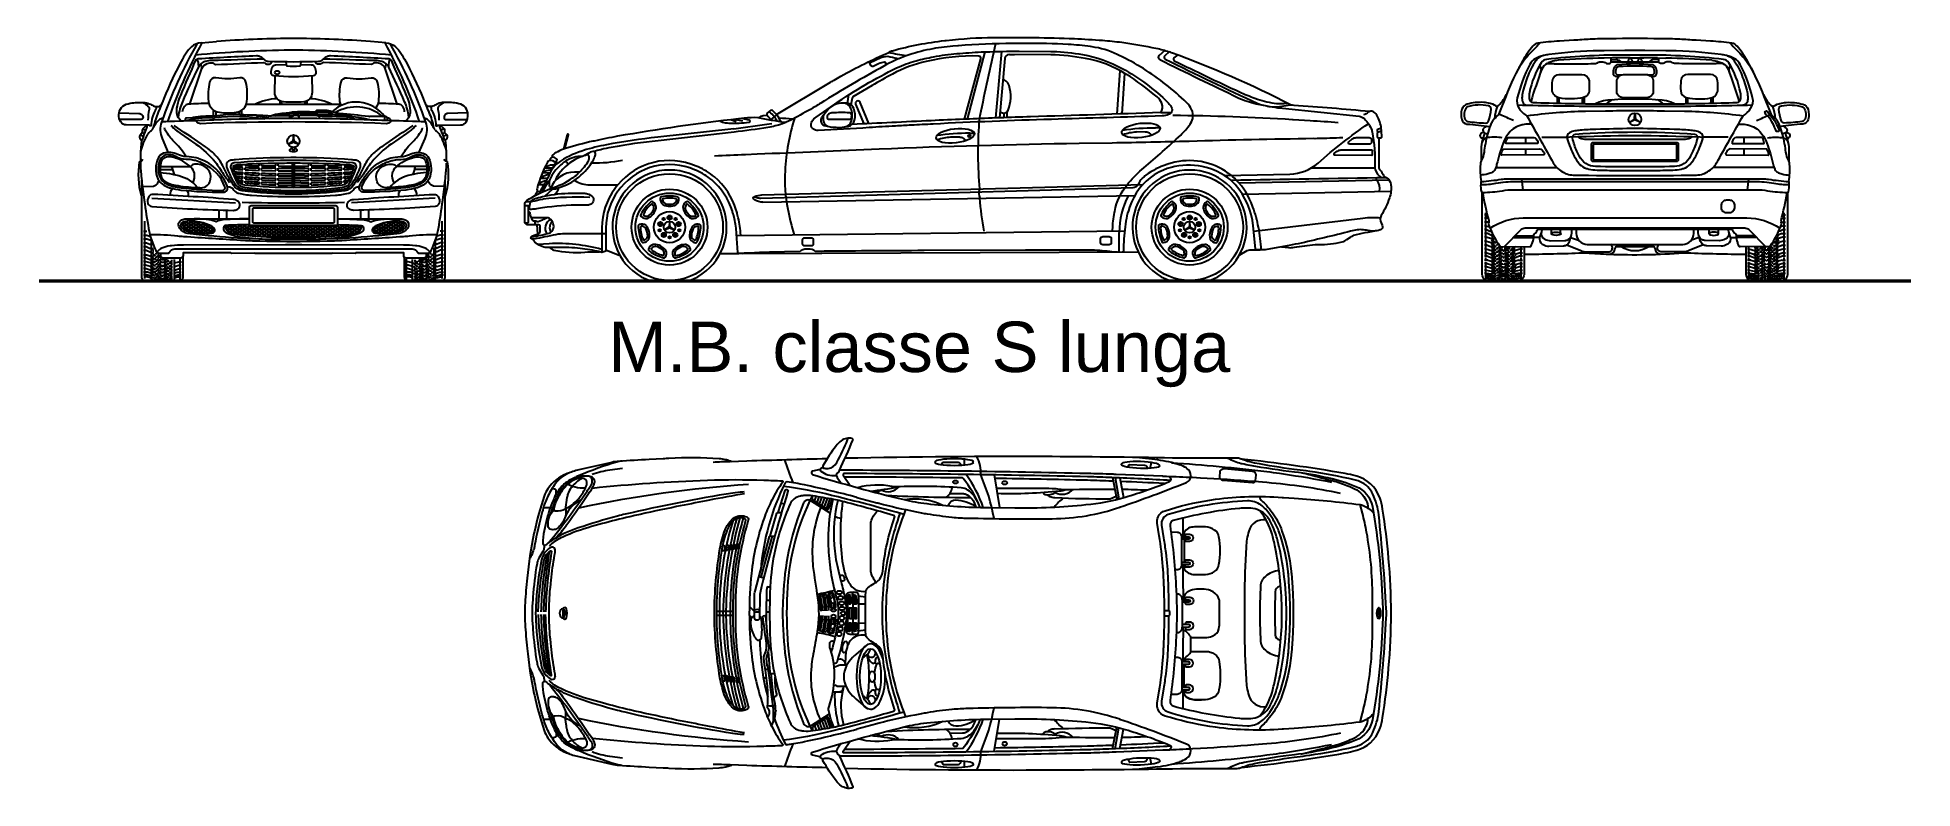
# Model space of a CAD drawing. Header units: millimetres. Extents: x -2250 to 8913, y -2502 to 1972.
import ezdxf

# ---------------------------------------------------------------- set-up
doc = ezdxf.new("R2010")
doc.units = ezdxf.units.MM
doc.layers.add('interni', color=1, linetype='Continuous')
doc.styles.add('titoli', font='')
doc.styles.get('titoli').set_extended_font_data('Swis721 Ex BT')

msp = doc.modelspace()

# ---------------------------------------------------------------- texts
at = {"style": 'titoli'}
msp.add_text('M.B. classe S lunga', height=300, dxfattribs=at).set_placement((1148, -21))

# ---------------------------------------------------------------- linework, layer by layer
for p, q in [((-1276, 1940), (-1184, 1947)), ((-175, 1940), (-268, 1947)), ((3537, 1870), (3566, 1870)), ((4177, 1515), (4195, 1775)), ((4207, 1516), (4224, 1758)), ((-1503, 1490), (-1504, 1490)), ((52, 1490), (53, 1490)), ((-1585, 1448), (-1580, 1447)), ((-1567, 1422), (-1568, 1422)), ((116, 1422), (116, 1422)), ((133, 1448), (128, 1447)), ((6858, 1373), (6858, 1373)), ((7663, 1373), (7663, 1373)), ((953, 1147), (952, 1147)), ((5336, 1196), (5712, 1195)), ((6432, 1197), (6796, 1197)), ((8089, 1197), (7725, 1197)), ((713, 1030), (728, 1058)), ((719, 878), (718, 879)), ((728, 802), (725, 855)), ((1913, 793), (4222, 820)), ((1134, 707), (1218, 673)), ((1815, 685), (1925, 685)), ((1949, 685), (4303, 694)), ((8057, 725), (7886, 726)), ((1627, 521), (1399, 521)), ((4723, 521), (4496, 521)), ((4419, -545), (4292, -530)), ((3445, -634), (3478, -828)), ((4151, -650), (4175, -780)), ((4194, -652), (4216, -769)), ((4592, -595), (4590, -593)), ((2628, -768), (2747, -800)), ((2974, -852), (3012, -859)), ((3195, -885), (3195, -885)), ((2747, -2117), (2628, -2148)), ((3012, -2057), (2974, -2064)), ((3195, -2031), (3195, -2031)), ((3445, -2282), (3478, -2088)), ((4151, -2266), (4175, -2137)), ((4194, -2264), (4216, -2148)), ((2208, -2241), (2233, -2237)), ((4590, -2323), (4592, -2321)), ((4292, -2387), (4419, -2371))]:
    msp.add_line(p, q)
at = {"color": 1}
for p, q in [((3287, 1486), (3391, 1886)), ((3455, 1493), (3492, 1889)), ((2573, 1579), (2580, 1630)), ((-748, 1489), (-748, 1505)), ((-741, 1516), (-741, 1524)), ((-736, 1489), (-736, 1502)), ((-573, 1502), (-573, 1488)), ((-182, 1477), (-182, 1500)), ((1910, 1469), (1876, 1481)), ((1950, 1473), (1899, 1484)), ((2115, 1479), (2151, 1511)), ((3504, 1521), (3504, 1495)), ((3520, 1528), (3520, 1495)), ((-1638, 1393), (-1618, 1382)), ((-1622, 1428), (-1604, 1419)), ((170, 1428), (153, 1419)), ((186, 1393), (167, 1382)), ((1895, 1428), (1443, 1377)), ((3301, 1401), (3328, 1401)), ((4406, 1435), (4433, 1435)), ((6610, 1340), (6610, 1375)), ((6706, 1377), (6855, 1377)), ((7815, 1377), (7666, 1377)), ((7911, 1340), (7911, 1375)), ((-735, 1318), (-735, 1309)), ((-717, 1318), (-717, 1309)), ((1001, 1298), (991, 1295)), ((6610, 1271), (6610, 1307)), ((7911, 1271), (7911, 1307)), ((-731, 1077), (-731, 1225)), ((-720, 1077), (-720, 1225)), ((4902, 1106), (5796, 1123)), ((5718, 1135), (5721, 1121)), ((6584, 1130), (6592, 1062)), ((7937, 1130), (7929, 1062)), ((-1570, 1014), (-1071, 986)), ((-735, 1091), (-731, 1091)), ((-716, 1091), (-720, 1091)), ((118, 1014), (-380, 986)), ((773, 1028), (819, 1070)), ((2069, 991), (4284, 1031)), ((4923, 1038), (5808, 1057)), ((-1171, 944), (-1171, 892)), ((-1124, 943), (-1124, 892)), ((-327, 943), (-327, 892)), ((-280, 944), (-280, 892)), ((4190, 693), (4190, 810)), ((6547, 791), (6658, 791)), ((7974, 791), (7863, 791)), ((7974, 791), (7863, 791)), ((6536, 780), (6657, 780)), ((7985, 780), (7863, 780)), ((7985, 780), (7863, 780)), ((3094, -560), (3094, -555)), ((3321, -561), (3321, -556)), ((4165, -651), (4188, -776)), ((4204, -573), (4204, -568)), ((4431, -582), (4431, -577)), ((762, -828), (803, -828)), ((2098, -1301), (2113, -1301)), ((889, -1458), (882, -1431)), ((882, -1431), (891, -1454)), ((1989, -1417), (2020, -1450)), ((2088, -1449), (2108, -1449)), ((2089, -1379), (2109, -1379)), ((5735, -1454), (5739, -1427)), ((5739, -1427), (5738, -1458)), ((889, -1458), (882, -1485)), ((882, -1485), (891, -1462)), ((901, -1458), (891, -1454)), ((901, -1458), (891, -1462)), ((1988, -1471), (2003, -1483)), ((5725, -1458), (5735, -1454)), ((5725, -1458), (5735, -1462)), ((5735, -1462), (5739, -1489)), ((5739, -1489), (5738, -1458)), ((2073, -1843), (2091, -1843)), ((2083, -1790), (2099, -1790)), ((762, -2088), (803, -2088)), ((2129, -2024), (2144, -2024)), ((4165, -2265), (4188, -2140)), ((4204, -2343), (4204, -2348)), ((4431, -2335), (4431, -2340)), ((3094, -2356), (3094, -2361)), ((3321, -2355), (3321, -2360))]:
    msp.add_line(p, q, dxfattribs=at)
at = {"color": 30}
for p, q in [((-1520, 1185), (-1447, 1185)), ((-1519, 1204), (-1342, 1204)), ((-1028, 1209), (-1028, 1217)), ((-1028, 1184), (-1028, 1196)), ((-1028, 1157), (-1028, 1169)), ((-1028, 1131), (-1028, 1143)), ((-1028, 1107), (-1028, 1117)), ((-1014, 1209), (-1014, 1217)), ((-1014, 1184), (-1014, 1196)), ((-1014, 1156), (-1014, 1168)), ((-1014, 1130), (-1014, 1142)), ((-930, 1208), (-930, 1221)), ((-930, 1180), (-930, 1195)), ((-930, 1151), (-930, 1164)), ((-930, 1124), (-930, 1136)), ((-916, 1208), (-916, 1221)), ((-916, 1180), (-916, 1194)), ((-916, 1150), (-916, 1163)), ((-916, 1123), (-916, 1135)), ((-831, 1207), (-831, 1223)), ((-831, 1178), (-831, 1194)), ((-831, 1148), (-831, 1161)), ((-831, 1119), (-831, 1133)), ((-817, 1207), (-817, 1224)), ((-817, 1178), (-817, 1194)), ((-817, 1148), (-817, 1161)), ((-817, 1119), (-817, 1133)), ((-796, 1133), (-731, 1133)), ((-791, 1148), (-731, 1148)), ((-790, 1178), (-731, 1178)), ((-766, 1119), (-731, 1119)), ((-661, 1178), (-720, 1178)), ((-661, 1148), (-720, 1148)), ((-655, 1133), (-720, 1133)), ((-685, 1119), (-720, 1119)), ((-634, 1207), (-634, 1224)), ((-634, 1178), (-634, 1194)), ((-634, 1148), (-634, 1161)), ((-634, 1119), (-634, 1133)), ((-620, 1207), (-620, 1223)), ((-620, 1178), (-620, 1194)), ((-620, 1148), (-620, 1161)), ((-620, 1119), (-620, 1133)), ((-536, 1208), (-536, 1221)), ((-536, 1180), (-536, 1194)), ((-536, 1150), (-536, 1163)), ((-536, 1123), (-536, 1135)), ((-522, 1208), (-522, 1221)), ((-522, 1180), (-522, 1195)), ((-522, 1151), (-522, 1164)), ((-522, 1124), (-522, 1136)), ((-438, 1209), (-438, 1217)), ((-438, 1184), (-438, 1196)), ((-438, 1156), (-438, 1168)), ((-438, 1130), (-438, 1142)), ((-424, 1209), (-424, 1217)), ((-424, 1184), (-424, 1196)), ((-424, 1157), (-424, 1169)), ((-424, 1131), (-424, 1143)), ((-424, 1107), (-424, 1117)), ((68, 1204), (-110, 1204)), ((69, 1185), (-4, 1185)), ((-1014, 1106), (-1014, 1116)), ((-930, 1098), (-930, 1110)), ((-916, 1097), (-916, 1109)), ((-831, 1093), (-831, 1106)), ((-817, 1092), (-817, 1106)), ((-769, 1105), (-731, 1105)), ((-682, 1105), (-720, 1105)), ((-634, 1092), (-634, 1106)), ((-620, 1093), (-620, 1106)), ((-536, 1097), (-536, 1109)), ((-522, 1098), (-522, 1110)), ((-438, 1106), (-438, 1116)), ((6371, 916), (6365, 916)), ((6387, 895), (6365, 895)), ((6372, 751), (6372, 927)), ((8134, 895), (8156, 895)), ((8149, 751), (8149, 927)), ((8150, 916), (8156, 916)), ((-1619, 817), (-1598, 817)), ((-1619, 795), (-1598, 795)), ((-1610, 536), (-1610, 878)), ((-1598, 795), (-1581, 788)), ((-1581, 788), (-1578, 788)), ((-1384, 860), (-1356, 878)), ((-1383, 867), (-1289, 807)), ((-1383, 848), (-1326, 813)), ((-1382, 843), (-1329, 877)), ((-1374, 830), (-1303, 875)), ((-1369, 876), (-1256, 805)), ((-1361, 820), (-1280, 871)), ((-1344, 879), (-1226, 805)), ((-1340, 815), (-1260, 865)), ((-1317, 811), (-1241, 859)), ((-1311, 876), (-1207, 811)), ((-1293, 808), (-1223, 852)), ((-1269, 868), (-1200, 825)), ((-1267, 806), (-1207, 844)), ((-1240, 805), (-1200, 829)), ((-1129, 834), (-1098, 854)), ((-1129, 847), (-1050, 798)), ((-1126, 827), (-1099, 810)), ((-1122, 821), (-1067, 855)), ((-1110, 853), (-1014, 793)), ((-1106, 812), (-1036, 856)), ((-1087, 806), (-1006, 856)), ((-1083, 854), (-980, 790)), ((-1066, 801), (-984, 852)), ((-1055, 855), (-947, 787)), ((-1043, 796), (-957, 851)), ((-1027, 856), (-915, 785)), ((-1019, 794), (-928, 851)), ((-999, 857), (-883, 784)), ((-994, 791), (-899, 851)), ((-968, 789), (-870, 851)), ((-960, 851), (-854, 784)), ((-942, 787), (-841, 851)), ((-931, 851), (-825, 784)), ((-915, 785), (-812, 851)), ((-902, 851), (-796, 784)), ((-888, 784), (-783, 851)), ((-873, 851), (-766, 784)), ((-861, 783), (-753, 851)), ((-844, 851), (-735, 782)), ((-832, 783), (-724, 851)), ((-815, 851), (-706, 782)), ((-804, 782), (-695, 851)), ((-785, 851), (-677, 782)), ((-775, 782), (-666, 851)), ((-756, 851), (-648, 782)), ((-746, 782), (-637, 851)), ((-727, 851), (-619, 782)), ((-716, 782), (-608, 851)), ((-698, 851), (-591, 783)), ((-687, 782), (-579, 851)), ((-669, 851), (-563, 784)), ((-658, 782), (-550, 851)), ((-640, 851), (-536, 785)), ((-629, 782), (-521, 851)), ((-611, 851), (-510, 787)), ((-599, 783), (-491, 851)), ((-582, 851), (-484, 789)), ((-568, 784), (-453, 857)), ((-552, 851), (-458, 791)), ((-537, 785), (-424, 856)), ((-523, 851), (-433, 794)), ((-505, 787), (-397, 855)), ((-494, 851), (-408, 796)), ((-471, 790), (-369, 854)), ((-468, 852), (-386, 801)), ((-445, 856), (-365, 806)), ((-437, 793), (-342, 853)), ((-415, 856), (-346, 812)), ((-401, 798), (-322, 847)), ((-385, 855), (-330, 821)), ((-354, 854), (-322, 834)), ((-353, 810), (-325, 827)), ((-183, 868), (-251, 825)), ((-212, 805), (-251, 829)), ((-141, 876), (-245, 811)), ((-184, 806), (-244, 844)), ((-159, 808), (-229, 852)), ((-108, 879), (-225, 805)), ((-135, 811), (-211, 859)), ((-83, 876), (-195, 805)), ((-112, 815), (-192, 865)), ((-91, 820), (-171, 871)), ((-69, 867), (-163, 807)), ((-77, 830), (-149, 875)), ((-68, 848), (-125, 813)), ((-70, 843), (-123, 877)), ((-67, 860), (-96, 878)), ((130, 788), (126, 788)), ((147, 795), (130, 788)), ((168, 817), (147, 817)), ((168, 795), (147, 795)), ((159, 536), (159, 878)), ((6390, 871), (6365, 871)), ((6374, 850), (6365, 850)), ((6377, 828), (6365, 828)), ((6387, 804), (6365, 804)), ((6374, 784), (6365, 784)), ((6374, 850), (6395, 843)), ((6374, 784), (6407, 774)), ((6377, 828), (6396, 818)), ((6387, 804), (6403, 796)), ((6396, 818), (6405, 818)), ((6403, 796), (6412, 796)), ((6403, 796), (6412, 786)), ((6412, 796), (6412, 804)), ((6412, 774), (6412, 786)), ((8109, 796), (8109, 804)), ((8117, 796), (8109, 796)), ((8117, 796), (8109, 786)), ((8109, 774), (8109, 786)), ((8147, 784), (8114, 774)), ((8125, 818), (8116, 818)), ((8134, 804), (8117, 796)), ((8144, 828), (8125, 818)), ((8147, 850), (8126, 843)), ((8131, 871), (8156, 871)), ((8134, 804), (8156, 804)), ((8144, 828), (8156, 828)), ((8147, 850), (8156, 850)), ((8147, 784), (8156, 784)), ((-1619, 773), (-1598, 773)), ((-1619, 749), (-1601, 749)), ((-1619, 727), (-1602, 727)), ((-1619, 704), (-1602, 704)), ((-1619, 678), (-1598, 678)), ((-1602, 727), (-1582, 717)), ((-1602, 704), (-1580, 694)), ((-1601, 749), (-1580, 741)), ((-1598, 773), (-1581, 766)), ((-1598, 678), (-1581, 672)), ((-1582, 717), (-1571, 717)), ((-1581, 766), (-1571, 766)), ((-1581, 672), (-1571, 672)), ((-1580, 741), (-1571, 741)), ((-1580, 694), (-1571, 694)), ((-1571, 529), (-1571, 765)), ((-1563, 703), (-1563, 718)), ((-1557, 703), (-1563, 703)), ((-1563, 681), (-1563, 695)), ((-1558, 695), (-1563, 695)), ((-1563, 681), (-1557, 681)), ((-1563, 670), (-1561, 673)), ((-1563, 661), (-1563, 670)), ((-1561, 673), (-1557, 673)), ((-1557, 681), (-1549, 672)), ((-1549, 668), (-1549, 672)), ((-1539, 689), (-1543, 686)), ((-1543, 679), (-1543, 686)), ((-1530, 649), (-1530, 688)), ((-1526, 671), (-1520, 671)), ((-1520, 660), (-1520, 674)), ((68, 660), (68, 674)), ((74, 671), (68, 671)), ((78, 649), (78, 688)), ((87, 689), (91, 686)), ((91, 679), (91, 686)), ((106, 681), (97, 672)), ((97, 668), (97, 672)), ((105, 703), (112, 703)), ((106, 695), (112, 695)), ((112, 681), (106, 681)), ((109, 673), (106, 673)), ((112, 670), (109, 673)), ((112, 703), (112, 718)), ((112, 681), (112, 695)), ((112, 661), (112, 670)), ((130, 766), (120, 766)), ((120, 529), (120, 765)), ((129, 741), (120, 741)), ((130, 717), (120, 717)), ((129, 694), (120, 694)), ((130, 672), (120, 672)), ((149, 749), (129, 741)), ((150, 704), (129, 694)), ((147, 773), (130, 766)), ((150, 727), (130, 717)), ((147, 678), (130, 672)), ((168, 773), (147, 773)), ((168, 678), (147, 678)), ((168, 749), (149, 749)), ((168, 727), (150, 727)), ((168, 704), (150, 704)), ((6377, 758), (6365, 758)), ((6380, 735), (6365, 735)), ((6373, 713), (6365, 713)), ((6378, 688), (6365, 688)), ((6378, 671), (6365, 671)), ((6372, 662), (6372, 749)), ((6373, 713), (6412, 701)), ((6377, 758), (6405, 750)), ((6378, 688), (6402, 681)), ((6378, 671), (6412, 657)), ((6380, 735), (6412, 723)), ((6412, 681), (6402, 681)), ((6405, 766), (6412, 760)), ((6405, 750), (6412, 750)), ((6405, 750), (6405, 745)), ((6405, 745), (6412, 738)), ((6406, 681), (6406, 672)), ((6412, 672), (6406, 672)), ((6412, 774), (6407, 774)), ((6412, 750), (6412, 760)), ((6412, 681), (6412, 738)), ((6412, 618), (6412, 672)), ((6419, 772), (6428, 775)), ((6419, 758), (6419, 772)), ((6419, 758), (6431, 751)), ((6425, 751), (6419, 751)), ((6419, 732), (6419, 751)), ((6428, 732), (6419, 732)), ((6419, 727), (6425, 732)), ((6419, 713), (6419, 727)), ((6427, 713), (6419, 713)), ((6419, 705), (6424, 713)), ((6419, 693), (6419, 705)), ((6431, 687), (6419, 693)), ((6423, 683), (6419, 683)), ((6419, 668), (6419, 683)), ((6427, 713), (6431, 708)), ((6428, 732), (6431, 727)), ((6431, 745), (6431, 751)), ((6431, 720), (6431, 727)), ((6431, 698), (6431, 708)), ((6431, 675), (6431, 687)), ((6440, 739), (6447, 743)), ((6440, 732), (6440, 739)), ((6440, 716), (6446, 723)), ((6440, 709), (6440, 716)), ((6440, 696), (6447, 701)), ((6440, 689), (6440, 696)), ((6440, 673), (6444, 678)), ((6440, 666), (6440, 673)), ((6444, 678), (6454, 678)), ((6446, 723), (6454, 723)), ((6447, 701), (6454, 701)), ((6448, 709), (6454, 709)), ((6448, 693), (6454, 693)), ((6448, 686), (6454, 686)), ((6454, 701), (6454, 733)), ((6454, 522), (6454, 693)), ((6462, 712), (6462, 726)), ((6465, 725), (6462, 721)), ((6462, 712), (6465, 710)), ((6465, 710), (6462, 706)), ((6462, 690), (6462, 706)), ((6462, 690), (6465, 687)), ((6465, 687), (6462, 684)), ((6462, 672), (6462, 684)), ((6462, 672), (6465, 669)), ((6465, 725), (6473, 725)), ((6465, 725), (6465, 725)), ((6465, 710), (6473, 710)), ((6465, 687), (6473, 687)), ((6473, 720), (6473, 725)), ((6473, 700), (6473, 710)), ((6473, 700), (6481, 700)), ((6473, 681), (6473, 687)), ((6473, 681), (6481, 681)), ((6481, 717), (6488, 717)), ((6481, 705), (6488, 705)), ((6481, 700), (6481, 705)), ((6481, 687), (6488, 687)), ((6481, 681), (6481, 687)), ((6488, 717), (6491, 720)), ((6488, 717), (6491, 714)), ((6488, 705), (6491, 708)), ((6488, 705), (6491, 702)), ((6488, 687), (6491, 690)), ((6488, 687), (6491, 684)), ((6489, 669), (6491, 671)), ((6491, 720), (6491, 725)), ((6491, 708), (6491, 714)), ((6491, 690), (6491, 702)), ((6491, 671), (6491, 684)), ((6501, 701), (6501, 725)), ((6509, 723), (6501, 723)), ((6506, 709), (6501, 709)), ((6508, 701), (6501, 701)), ((6501, 522), (6501, 693)), ((6506, 693), (6501, 693)), ((6507, 686), (6501, 686)), ((6510, 678), (6501, 678)), ((6514, 696), (6508, 701)), ((6514, 716), (6509, 723)), ((6514, 673), (6510, 678)), ((6514, 709), (6514, 716)), ((6514, 689), (6514, 696)), ((6514, 666), (6514, 673)), ((6523, 720), (6523, 725)), ((6528, 713), (6523, 708)), ((6523, 698), (6523, 708)), ((6523, 687), (6535, 693)), ((6523, 675), (6523, 687)), ((6528, 713), (6535, 713)), ((6535, 705), (6530, 713)), ((6531, 683), (6535, 683)), ((6535, 713), (6535, 725)), ((6535, 693), (6535, 705)), ((6535, 668), (6535, 683)), ((6549, 725), (6543, 723)), ((6543, 681), (6543, 725)), ((6582, 713), (6543, 701)), ((6543, 681), (6553, 681)), ((6543, 672), (6548, 672)), ((6543, 618), (6543, 672)), ((6577, 671), (6543, 657)), ((6548, 681), (6548, 672)), ((6577, 688), (6553, 681)), ((6577, 688), (6590, 688)), ((6577, 671), (6590, 671)), ((6582, 662), (6582, 725)), ((6582, 713), (6590, 713)), ((7939, 713), (7931, 713)), ((7944, 688), (7931, 688)), ((7944, 671), (7931, 671)), ((7939, 662), (7939, 725)), ((7939, 713), (7978, 701)), ((7944, 688), (7968, 681)), ((7944, 671), (7978, 657)), ((7978, 681), (7968, 681)), ((7971, 725), (7978, 723)), ((7973, 681), (7973, 672)), ((7978, 672), (7973, 672)), ((7978, 681), (7978, 725)), ((7978, 618), (7978, 672)), ((7986, 713), (7986, 725)), ((7993, 713), (7986, 713)), ((7986, 705), (7991, 713)), ((7986, 693), (7986, 705)), ((7998, 687), (7986, 693)), ((7990, 683), (7986, 683)), ((7986, 668), (7986, 683)), ((7993, 713), (7998, 708)), ((7998, 720), (7998, 725)), ((7998, 698), (7998, 708)), ((7998, 675), (7998, 687)), ((8007, 716), (8012, 723)), ((8007, 709), (8007, 716)), ((8007, 696), (8013, 701)), ((8007, 689), (8007, 696)), ((8007, 673), (8011, 678)), ((8007, 666), (8007, 673)), ((8011, 678), (8020, 678)), ((8012, 723), (8020, 723)), ((8013, 701), (8020, 701)), ((8014, 686), (8020, 686)), ((8015, 709), (8020, 709)), ((8015, 693), (8020, 693)), ((8020, 701), (8020, 725)), ((8020, 522), (8020, 693)), ((8030, 720), (8030, 725)), ((8033, 717), (8030, 720)), ((8033, 717), (8030, 714)), ((8030, 708), (8030, 714)), ((8033, 705), (8030, 708)), ((8033, 705), (8030, 702)), ((8030, 690), (8030, 702)), ((8033, 687), (8030, 690)), ((8033, 687), (8030, 684)), ((8030, 671), (8030, 684)), ((8032, 669), (8030, 671)), ((8040, 717), (8033, 717)), ((8040, 705), (8033, 705)), ((8040, 687), (8033, 687)), ((8040, 700), (8040, 705)), ((8048, 700), (8040, 700)), ((8040, 681), (8040, 687)), ((8048, 681), (8040, 681)), ((8055, 725), (8048, 725)), ((8048, 720), (8048, 725)), ((8055, 710), (8048, 710)), ((8048, 700), (8048, 710)), ((8055, 687), (8048, 687)), ((8048, 681), (8048, 687)), ((8056, 725), (8055, 725)), ((8055, 725), (8059, 721)), ((8059, 712), (8055, 710)), ((8055, 710), (8059, 706)), ((8059, 690), (8055, 687)), ((8055, 687), (8059, 684)), ((8059, 672), (8055, 669)), ((8059, 712), (8059, 726)), ((8059, 690), (8059, 706)), ((8059, 672), (8059, 684)), ((8067, 701), (8067, 733)), ((8075, 723), (8067, 723)), ((8073, 709), (8067, 709)), ((8074, 701), (8067, 701)), ((8067, 522), (8067, 693)), ((8072, 693), (8067, 693)), ((8073, 686), (8067, 686)), ((8077, 678), (8067, 678)), ((8081, 739), (8074, 743)), ((8081, 696), (8074, 701)), ((8081, 716), (8075, 723)), ((8081, 673), (8077, 678)), ((8081, 732), (8081, 739)), ((8081, 709), (8081, 716)), ((8081, 689), (8081, 696)), ((8081, 666), (8081, 673)), ((8102, 758), (8090, 751)), ((8090, 745), (8090, 751)), ((8093, 732), (8090, 727)), ((8090, 720), (8090, 727)), ((8094, 713), (8090, 708)), ((8090, 698), (8090, 708)), ((8090, 687), (8102, 693)), ((8090, 675), (8090, 687)), ((8102, 772), (8093, 775)), ((8093, 732), (8102, 732)), ((8094, 713), (8102, 713)), ((8096, 751), (8102, 751)), ((8102, 727), (8096, 732)), ((8102, 705), (8097, 713)), ((8097, 683), (8102, 683)), ((8102, 758), (8102, 772)), ((8102, 732), (8102, 751)), ((8102, 713), (8102, 727)), ((8102, 693), (8102, 705)), ((8102, 668), (8102, 683)), ((8109, 774), (8114, 774)), ((8116, 766), (8109, 760)), ((8109, 750), (8109, 760)), ((8116, 750), (8109, 750)), ((8115, 745), (8109, 738)), ((8109, 681), (8109, 738)), ((8141, 735), (8109, 723)), ((8148, 713), (8109, 701)), ((8109, 681), (8119, 681)), ((8109, 672), (8114, 672)), ((8109, 618), (8109, 672)), ((8143, 671), (8109, 657)), ((8114, 681), (8114, 672)), ((8115, 750), (8115, 745)), ((8144, 758), (8116, 750)), ((8143, 688), (8119, 681)), ((8141, 735), (8156, 735)), ((8143, 688), (8156, 688)), ((8143, 671), (8156, 671)), ((8144, 758), (8156, 758)), ((8148, 713), (8156, 713)), ((8149, 662), (8149, 749)), ((-1605, 660), (-1619, 660)), ((-1610, 637), (-1619, 637)), ((-1606, 615), (-1619, 615)), ((-1609, 596), (-1619, 596)), ((-1594, 574), (-1619, 574)), ((-1579, 629), (-1610, 637)), ((-1579, 586), (-1609, 596)), ((-1579, 608), (-1606, 615)), ((-1605, 660), (-1571, 646)), ((-1577, 568), (-1594, 574)), ((-1579, 629), (-1571, 629)), ((-1579, 608), (-1571, 608)), ((-1579, 586), (-1571, 586)), ((-1571, 568), (-1577, 568)), ((-1563, 661), (-1559, 656)), ((-1563, 650), (-1559, 656)), ((-1563, 640), (-1563, 650)), ((-1560, 636), (-1563, 640)), ((-1560, 631), (-1563, 630)), ((-1563, 618), (-1563, 630)), ((-1550, 612), (-1563, 618)), ((-1560, 610), (-1563, 610)), ((-1563, 599), (-1563, 610)), ((-1561, 599), (-1563, 599)), ((-1561, 590), (-1563, 588)), ((-1563, 578), (-1563, 588)), ((-1550, 574), (-1563, 578)), ((-1560, 571), (-1563, 569)), ((-1563, 557), (-1563, 569)), ((-1561, 590), (-1561, 599)), ((-1555, 595), (-1561, 595)), ((-1554, 636), (-1560, 636)), ((-1560, 631), (-1560, 636)), ((-1560, 571), (-1560, 577)), ((-1559, 656), (-1554, 656)), ((-1555, 595), (-1555, 599)), ((-1550, 590), (-1555, 595)), ((-1554, 656), (-1548, 652)), ((-1551, 633), (-1554, 636)), ((-1551, 627), (-1551, 633)), ((-1550, 608), (-1550, 612)), ((-1550, 585), (-1550, 590)), ((-1550, 566), (-1550, 574)), ((-1548, 646), (-1548, 652)), ((-1539, 667), (-1543, 663)), ((-1543, 657), (-1543, 663)), ((-1539, 646), (-1543, 642)), ((-1543, 636), (-1543, 642)), ((-1536, 627), (-1543, 621)), ((-1543, 615), (-1543, 621)), ((-1537, 606), (-1543, 600)), ((-1543, 593), (-1543, 600)), ((-1539, 585), (-1543, 581)), ((-1543, 575), (-1543, 581)), ((-1543, 558), (-1543, 563)), ((-1534, 563), (-1543, 563)), ((-1530, 667), (-1539, 667)), ((-1533, 646), (-1539, 646)), ((-1533, 585), (-1539, 585)), ((-1534, 606), (-1537, 606)), ((-1535, 627), (-1536, 627)), ((-1530, 631), (-1535, 627)), ((-1530, 610), (-1534, 606)), ((-1534, 563), (-1530, 568)), ((-1530, 559), (-1534, 563)), ((-1533, 646), (-1530, 649)), ((-1533, 646), (-1530, 642)), ((-1533, 585), (-1530, 589)), ((-1533, 585), (-1530, 580)), ((-1530, 631), (-1530, 642)), ((-1530, 610), (-1530, 621)), ((-1530, 589), (-1530, 601)), ((-1530, 568), (-1530, 580)), ((-1530, 537), (-1530, 559)), ((-1526, 565), (-1520, 565)), ((-1525, 646), (-1520, 646)), ((-1525, 625), (-1520, 625)), ((-1520, 605), (-1525, 605)), ((-1522, 580), (-1522, 587)), ((-1516, 587), (-1522, 587)), ((-1522, 580), (-1517, 576)), ((-1513, 660), (-1520, 660)), ((-1516, 652), (-1520, 652)), ((-1520, 639), (-1520, 652)), ((-1520, 639), (-1518, 638)), ((-1516, 631), (-1520, 631)), ((-1520, 617), (-1520, 631)), ((-1517, 615), (-1520, 617)), ((-1517, 612), (-1520, 610)), ((-1520, 595), (-1520, 610)), ((-1520, 595), (-1513, 595)), ((-1520, 572), (-1517, 574)), ((-1520, 560), (-1520, 572)), ((-1516, 557), (-1520, 560)), ((-1518, 638), (-1512, 638)), ((-1517, 615), (-1513, 615)), ((-1517, 615), (-1517, 612)), ((-1517, 576), (-1515, 576)), ((-1517, 576), (-1517, 574)), ((-1515, 576), (-1508, 572)), ((-1513, 615), (-1508, 611)), ((-1513, 595), (-1508, 590)), ((-1512, 638), (-1508, 634)), ((-1508, 645), (-1508, 653)), ((-1508, 627), (-1508, 634)), ((-1508, 603), (-1508, 611)), ((-1508, 584), (-1508, 590)), ((-1508, 565), (-1508, 572)), ((-1502, 644), (-1502, 658)), ((-1502, 632), (-1500, 635)), ((-1502, 627), (-1502, 632)), ((-1502, 591), (-1498, 596)), ((-1502, 586), (-1502, 591)), ((-1502, 573), (-1499, 577)), ((-1502, 565), (-1502, 573)), ((-1502, 554), (-1499, 558)), ((-1501, 612), (-1499, 616)), ((-1501, 605), (-1501, 612)), ((-1500, 635), (-1492, 635)), ((-1499, 616), (-1490, 616)), ((-1499, 577), (-1492, 577)), ((-1499, 558), (-1492, 558)), ((-1498, 596), (-1492, 596)), ((-1493, 610), (-1490, 610)), ((-1492, 635), (-1490, 638)), ((-1492, 635), (-1490, 632)), ((-1492, 596), (-1490, 599)), ((-1492, 596), (-1490, 593)), ((-1492, 577), (-1490, 580)), ((-1492, 577), (-1490, 574)), ((-1492, 558), (-1490, 561)), ((-1492, 558), (-1490, 555)), ((-1490, 638), (-1490, 658)), ((-1490, 616), (-1490, 632)), ((-1490, 618), (-1482, 618)), ((-1490, 599), (-1490, 610)), ((-1490, 580), (-1490, 593)), ((-1490, 561), (-1490, 574)), ((-1482, 648), (-1482, 658)), ((-1482, 648), (-1476, 648)), ((-1482, 631), (-1482, 642)), ((-1482, 631), (-1478, 627)), ((-1482, 610), (-1482, 621)), ((-1482, 610), (-1478, 606)), ((-1482, 589), (-1482, 601)), ((-1479, 585), (-1482, 589)), ((-1479, 585), (-1482, 580)), ((-1482, 568), (-1482, 580)), ((-1478, 563), (-1482, 568)), ((-1482, 559), (-1478, 563)), ((-1482, 537), (-1482, 559)), ((-1479, 585), (-1473, 585)), ((-1478, 627), (-1476, 627)), ((-1478, 606), (-1475, 606)), ((-1478, 563), (-1470, 563)), ((-1476, 648), (-1470, 642)), ((-1476, 627), (-1470, 621)), ((-1475, 606), (-1470, 600)), ((-1473, 585), (-1470, 581)), ((-1470, 636), (-1470, 642)), ((-1470, 615), (-1470, 621)), ((-1470, 593), (-1470, 600)), ((-1470, 575), (-1470, 581)), ((-1470, 558), (-1470, 563)), ((-1462, 612), (-1449, 618)), ((-1462, 604), (-1462, 612)), ((-1462, 590), (-1457, 595)), ((-1462, 584), (-1462, 590)), ((-1462, 574), (-1449, 578)), ((-1462, 566), (-1462, 574)), ((-1455, 566), (-1462, 566)), ((-1462, 556), (-1449, 560)), ((-1461, 633), (-1458, 636)), ((-1461, 624), (-1461, 633)), ((-1455, 630), (-1461, 630)), ((-1458, 636), (-1452, 636)), ((-1457, 595), (-1457, 599)), ((-1457, 595), (-1451, 595)), ((-1452, 636), (-1450, 641)), ((-1452, 631), (-1452, 636)), ((-1452, 631), (-1449, 630)), ((-1452, 610), (-1449, 610)), ((-1452, 571), (-1452, 577)), ((-1452, 571), (-1449, 569)), ((-1452, 551), (-1452, 559)), ((-1451, 590), (-1451, 599)), ((-1451, 599), (-1449, 599)), ((-1451, 590), (-1449, 588)), ((-1450, 641), (-1450, 647)), ((-1449, 618), (-1449, 630)), ((-1449, 599), (-1449, 610)), ((-1449, 578), (-1449, 588)), ((-1449, 560), (-1449, 569)), ((-1435, 629), (-1440, 629)), ((-1435, 608), (-1440, 608)), ((-1435, 586), (-1440, 586)), ((-1440, 565), (-1437, 565)), ((-1437, 568), (-1420, 574)), ((-1435, 528), (-1435, 649)), ((-1435, 629), (-1408, 636)), ((-1435, 608), (-1408, 615)), ((-1435, 586), (-1405, 596)), ((-1420, 574), (-1395, 574)), ((-1408, 636), (-1393, 636)), ((-1408, 615), (-1395, 615)), ((-1405, 596), (-1395, 596)), ((-1400, 533), (-1400, 651)), ((-43, 636), (-59, 636)), ((-44, 615), (-57, 615)), ((-47, 596), (-57, 596)), ((-32, 574), (-57, 574)), ((-52, 533), (-52, 651)), ((-17, 586), (-47, 596)), ((-17, 608), (-44, 615)), ((-17, 629), (-43, 636)), ((-15, 568), (-32, 574)), ((-17, 528), (-17, 649)), ((-17, 629), (-11, 629)), ((-17, 608), (-11, 608)), ((-17, 586), (-11, 586)), ((-11, 565), (-15, 565)), ((0, 631), (-3, 630)), ((-3, 618), (-3, 630)), ((11, 612), (-3, 618)), ((0, 610), (-3, 610)), ((-3, 599), (-3, 610)), ((-1, 599), (-3, 599)), ((-1, 590), (-3, 588)), ((-3, 578), (-3, 588)), ((11, 574), (-3, 578)), ((0, 571), (-3, 569)), ((-3, 560), (-3, 569)), ((11, 556), (-3, 560)), ((-2, 641), (-2, 647)), ((0, 636), (-2, 641)), ((-1, 590), (-1, 599)), ((5, 595), (-1, 595)), ((6, 636), (0, 636)), ((0, 631), (0, 636)), ((0, 571), (0, 577)), ((0, 551), (0, 559)), ((3, 630), (10, 630)), ((3, 566), (11, 566)), ((5, 595), (5, 599)), ((11, 590), (5, 595)), ((10, 633), (6, 636)), ((10, 624), (10, 633)), ((11, 604), (11, 612)), ((11, 584), (11, 590)), ((11, 566), (11, 574)), ((24, 648), (18, 642)), ((18, 636), (18, 642)), ((24, 627), (18, 621)), ((18, 615), (18, 621)), ((23, 606), (18, 600)), ((18, 593), (18, 600)), ((22, 585), (18, 581)), ((18, 575), (18, 581)), ((18, 558), (18, 563)), ((27, 563), (18, 563)), ((27, 585), (22, 585)), ((27, 606), (23, 606)), ((31, 648), (24, 648)), ((26, 627), (24, 627)), ((31, 631), (26, 627)), ((31, 610), (27, 606)), ((27, 585), (31, 589)), ((27, 585), (31, 580)), ((27, 563), (31, 568)), ((31, 559), (27, 563)), ((31, 648), (31, 658)), ((31, 631), (31, 642)), ((31, 610), (31, 621)), ((38, 618), (31, 618)), ((31, 589), (31, 601)), ((31, 568), (31, 580)), ((31, 537), (31, 559)), ((38, 638), (38, 658)), ((41, 635), (38, 638)), ((41, 635), (38, 632)), ((38, 616), (38, 632)), ((48, 616), (38, 616)), ((42, 610), (38, 610)), ((38, 599), (38, 610)), ((41, 596), (38, 599)), ((41, 596), (38, 593)), ((38, 580), (38, 593)), ((41, 577), (38, 580)), ((41, 577), (38, 574)), ((38, 561), (38, 574)), ((41, 558), (38, 561)), ((41, 558), (38, 555)), ((49, 635), (41, 635)), ((47, 596), (41, 596)), ((48, 577), (41, 577)), ((48, 558), (41, 558)), ((51, 591), (47, 596)), ((49, 612), (48, 616)), ((51, 573), (48, 577)), ((51, 554), (48, 558)), ((51, 632), (49, 635)), ((49, 605), (49, 612)), ((51, 644), (51, 658)), ((51, 627), (51, 632)), ((51, 586), (51, 591)), ((51, 565), (51, 573)), ((57, 645), (57, 653)), ((61, 638), (57, 634)), ((57, 627), (57, 634)), ((62, 615), (57, 611)), ((57, 603), (57, 611)), ((62, 595), (57, 590)), ((57, 584), (57, 590)), ((63, 576), (57, 572)), ((57, 565), (57, 572)), ((61, 660), (68, 660)), ((66, 638), (61, 638)), ((65, 615), (62, 615)), ((68, 595), (62, 595)), ((66, 576), (63, 576)), ((64, 652), (68, 652)), ((64, 631), (68, 631)), ((64, 587), (71, 587)), ((65, 615), (68, 617)), ((65, 615), (65, 612)), ((65, 612), (68, 610)), ((65, 557), (68, 560)), ((68, 639), (66, 638)), ((71, 580), (66, 576)), ((66, 576), (66, 574)), ((68, 572), (66, 574)), ((68, 639), (68, 652)), ((74, 646), (68, 646)), ((68, 617), (68, 631)), ((74, 625), (68, 625)), ((68, 595), (68, 610)), ((68, 605), (74, 605)), ((68, 560), (68, 572)), ((74, 565), (68, 565)), ((71, 580), (71, 587)), ((78, 667), (87, 667)), ((81, 646), (78, 649)), ((81, 646), (78, 642)), ((78, 631), (78, 642)), ((78, 631), (83, 627)), ((78, 610), (78, 621)), ((78, 610), (82, 606)), ((78, 589), (78, 601)), ((82, 585), (78, 589)), ((82, 585), (78, 580)), ((78, 568), (78, 580)), ((82, 563), (78, 568)), ((78, 559), (82, 563)), ((78, 537), (78, 559)), ((81, 646), (87, 646)), ((82, 606), (86, 606)), ((82, 585), (87, 585)), ((82, 563), (91, 563)), ((83, 627), (85, 627)), ((85, 627), (91, 621)), ((86, 606), (91, 600)), ((87, 667), (91, 663)), ((87, 646), (91, 642)), ((87, 585), (91, 581)), ((91, 657), (91, 663)), ((91, 636), (91, 642)), ((91, 615), (91, 621)), ((91, 593), (91, 600)), ((91, 575), (91, 581)), ((91, 558), (91, 563)), ((102, 656), (96, 652)), ((96, 646), (96, 652)), ((99, 612), (112, 618)), ((99, 608), (99, 612)), ((99, 590), (104, 595)), ((99, 585), (99, 590)), ((99, 574), (112, 578)), ((99, 566), (99, 574)), ((100, 633), (103, 636)), ((100, 627), (100, 633)), ((107, 656), (102, 656)), ((103, 636), (109, 636)), ((104, 595), (104, 599)), ((104, 595), (110, 595)), ((112, 661), (107, 656)), ((112, 650), (107, 656)), ((109, 636), (112, 640)), ((109, 631), (109, 636)), ((109, 631), (112, 630)), ((109, 610), (112, 610)), ((109, 571), (109, 577)), ((109, 571), (112, 569)), ((110, 590), (110, 599)), ((110, 599), (112, 599)), ((110, 590), (112, 588)), ((112, 640), (112, 650)), ((112, 618), (112, 630)), ((112, 599), (112, 610)), ((112, 578), (112, 588)), ((112, 557), (112, 569)), ((154, 660), (120, 646)), ((128, 629), (120, 629)), ((128, 608), (120, 608)), ((128, 586), (120, 586)), ((120, 568), (126, 568)), ((126, 568), (143, 574)), ((128, 629), (159, 637)), ((128, 608), (155, 615)), ((128, 586), (158, 596)), ((143, 574), (168, 574)), ((154, 660), (168, 660)), ((155, 615), (168, 615)), ((158, 596), (168, 596)), ((159, 637), (168, 637)), ((6385, 646), (6365, 646)), ((6381, 625), (6365, 625)), ((6376, 608), (6365, 608)), ((6376, 586), (6365, 586)), ((6377, 568), (6365, 568)), ((6372, 641), (6372, 657)), ((6372, 619), (6372, 636)), ((6372, 526), (6372, 617)), ((6376, 608), (6402, 599)), ((6376, 586), (6412, 577)), ((6377, 568), (6406, 564)), ((6381, 625), (6406, 618)), ((6385, 646), (6412, 637)), ((6402, 599), (6412, 599)), ((6406, 618), (6412, 618)), ((6406, 618), (6406, 612)), ((6406, 612), (6412, 609)), ((6406, 599), (6412, 588)), ((6406, 564), (6412, 564)), ((6412, 599), (6412, 609)), ((6412, 564), (6412, 588)), ((6427, 668), (6419, 668)), ((6419, 660), (6424, 668)), ((6419, 647), (6419, 660)), ((6428, 647), (6419, 647)), ((6419, 642), (6424, 647)), ((6419, 626), (6419, 642)), ((6427, 626), (6419, 626)), ((6419, 618), (6425, 626)), ((6419, 606), (6419, 618)), ((6428, 606), (6419, 606)), ((6419, 600), (6423, 606)), ((6419, 588), (6419, 600)), ((6428, 588), (6419, 588)), ((6419, 582), (6424, 588)), ((6419, 561), (6419, 582)), ((6431, 567), (6419, 567)), ((6427, 668), (6431, 665)), ((6427, 626), (6431, 622)), ((6428, 647), (6431, 645)), ((6428, 606), (6431, 602)), ((6428, 588), (6431, 584)), ((6431, 654), (6431, 665)), ((6431, 635), (6431, 645)), ((6431, 615), (6431, 622)), ((6431, 593), (6431, 602)), ((6431, 576), (6431, 584)), ((6431, 556), (6431, 567)), ((6440, 652), (6446, 656)), ((6440, 645), (6440, 652)), ((6440, 632), (6444, 635)), ((6440, 623), (6440, 632)), ((6440, 611), (6445, 615)), ((6440, 606), (6440, 611)), ((6440, 591), (6445, 596)), ((6440, 582), (6440, 591)), ((6440, 572), (6449, 577)), ((6440, 565), (6440, 572)), ((6444, 635), (6454, 635)), ((6445, 615), (6454, 615)), ((6445, 596), (6454, 596)), ((6446, 656), (6454, 656)), ((6448, 665), (6454, 665)), ((6449, 645), (6454, 645)), ((6449, 604), (6454, 604)), ((6449, 577), (6454, 577)), ((6462, 662), (6467, 662)), ((6462, 648), (6462, 662)), ((6462, 648), (6473, 645)), ((6462, 641), (6462, 644)), ((6465, 638), (6462, 641)), ((6465, 638), (6462, 635)), ((6462, 629), (6462, 635)), ((6465, 626), (6462, 629)), ((6465, 626), (6462, 623)), ((6462, 610), (6462, 623)), ((6465, 607), (6462, 610)), ((6462, 589), (6462, 599)), ((6465, 599), (6462, 599)), ((6462, 589), (6465, 586)), ((6465, 586), (6462, 583)), ((6462, 570), (6462, 583)), ((6462, 570), (6465, 567)), ((6465, 567), (6462, 564)), ((6462, 554), (6462, 564)), ((6465, 669), (6470, 669)), ((6467, 638), (6465, 638)), ((6465, 626), (6467, 626)), ((6465, 607), (6468, 607)), ((6465, 586), (6471, 586)), ((6471, 567), (6465, 567)), ((6467, 626), (6473, 622)), ((6468, 607), (6473, 603)), ((6473, 662), (6470, 669)), ((6473, 585), (6471, 586)), ((6471, 567), (6473, 565)), ((6473, 662), (6481, 662)), ((6473, 641), (6473, 645)), ((6473, 641), (6481, 641)), ((6473, 617), (6473, 622)), ((6473, 595), (6473, 603)), ((6473, 574), (6473, 585)), ((6473, 581), (6481, 581)), ((6473, 559), (6473, 565)), ((6473, 559), (6481, 559)), ((6481, 662), (6484, 669)), ((6481, 644), (6486, 647)), ((6481, 641), (6481, 644)), ((6485, 625), (6481, 622)), ((6481, 617), (6481, 622)), ((6481, 604), (6484, 607)), ((6481, 595), (6481, 604)), ((6481, 585), (6483, 586)), ((6481, 581), (6481, 585)), ((6481, 564), (6484, 569)), ((6481, 559), (6481, 564)), ((6483, 586), (6488, 586)), ((6484, 669), (6489, 669)), ((6484, 607), (6488, 607)), ((6484, 569), (6488, 569)), ((6488, 625), (6485, 625)), ((6486, 647), (6488, 647)), ((6488, 647), (6491, 650)), ((6488, 647), (6491, 644)), ((6488, 625), (6491, 628)), ((6488, 625), (6491, 622)), ((6488, 607), (6491, 611)), ((6488, 607), (6491, 604)), ((6491, 589), (6488, 586)), ((6488, 586), (6491, 583)), ((6491, 571), (6488, 569)), ((6488, 569), (6491, 565)), ((6489, 669), (6491, 667)), ((6491, 650), (6491, 667)), ((6491, 636), (6491, 644)), ((6491, 628), (6491, 631)), ((6491, 611), (6491, 622)), ((6491, 589), (6491, 604)), ((6491, 571), (6491, 583)), ((6491, 554), (6491, 565)), ((6506, 665), (6501, 665)), ((6509, 656), (6501, 656)), ((6506, 645), (6501, 645)), ((6511, 635), (6501, 635)), ((6510, 615), (6501, 615)), ((6506, 604), (6501, 604)), ((6510, 596), (6501, 596)), ((6506, 577), (6501, 577)), ((6514, 572), (6506, 577)), ((6514, 652), (6509, 656)), ((6514, 611), (6510, 615)), ((6514, 591), (6510, 596)), ((6514, 632), (6511, 635)), ((6514, 645), (6514, 652)), ((6514, 623), (6514, 632)), ((6514, 606), (6514, 611)), ((6514, 582), (6514, 591)), ((6514, 565), (6514, 572)), ((6527, 668), (6523, 665)), ((6523, 654), (6523, 665)), ((6527, 647), (6523, 645)), ((6523, 635), (6523, 645)), ((6528, 626), (6523, 622)), ((6523, 615), (6523, 622)), ((6527, 606), (6523, 602)), ((6523, 593), (6523, 602)), ((6527, 588), (6523, 584)), ((6523, 576), (6523, 584)), ((6523, 567), (6535, 567)), ((6523, 556), (6523, 567)), ((6527, 668), (6535, 668)), ((6527, 647), (6535, 647)), ((6527, 606), (6535, 606)), ((6527, 588), (6535, 588)), ((6528, 626), (6535, 626)), ((6535, 618), (6529, 626)), ((6535, 660), (6530, 668)), ((6535, 582), (6530, 588)), ((6535, 642), (6531, 647)), ((6535, 600), (6532, 606)), ((6535, 647), (6535, 660)), ((6535, 626), (6535, 642)), ((6535, 606), (6535, 618)), ((6535, 588), (6535, 600)), ((6535, 561), (6535, 582)), ((6570, 646), (6543, 637)), ((6549, 618), (6543, 618)), ((6549, 612), (6543, 609)), ((6543, 599), (6543, 609)), ((6553, 599), (6543, 599)), ((6549, 599), (6543, 588)), ((6543, 564), (6543, 588)), ((6578, 586), (6543, 577)), ((6549, 564), (6543, 564)), ((6574, 625), (6549, 618)), ((6549, 618), (6549, 612)), ((6577, 568), (6549, 564)), ((6579, 608), (6553, 599)), ((6570, 646), (6590, 646)), ((6574, 625), (6590, 625)), ((6577, 568), (6590, 568)), ((6578, 586), (6590, 586)), ((6579, 608), (6590, 608)), ((6582, 641), (6582, 657)), ((6582, 619), (6582, 636)), ((6582, 528), (6582, 617)), ((7951, 646), (7931, 646)), ((7947, 625), (7931, 625)), ((7942, 608), (7931, 608)), ((7943, 586), (7931, 586)), ((7944, 568), (7931, 568)), ((7939, 641), (7939, 657)), ((7939, 619), (7939, 636)), ((7939, 528), (7939, 617)), ((7942, 608), (7968, 599)), ((7943, 586), (7978, 577)), ((7944, 568), (7972, 564)), ((7947, 625), (7972, 618)), ((7951, 646), (7978, 637)), ((7968, 599), (7978, 599)), ((7972, 618), (7978, 618)), ((7972, 618), (7972, 612)), ((7972, 612), (7978, 609)), ((7972, 599), (7978, 588)), ((7972, 564), (7978, 564)), ((7978, 599), (7978, 609)), ((7978, 564), (7978, 588)), ((7993, 668), (7986, 668)), ((7986, 660), (7991, 668)), ((7986, 647), (7986, 660)), ((7994, 647), (7986, 647)), ((7986, 642), (7990, 647)), ((7986, 626), (7986, 642)), ((7993, 626), (7986, 626)), ((7986, 618), (7992, 626)), ((7986, 606), (7986, 618)), ((7994, 606), (7986, 606)), ((7986, 600), (7989, 606)), ((7986, 588), (7986, 600)), ((7994, 588), (7986, 588)), ((7986, 582), (7990, 588)), ((7986, 561), (7986, 582)), ((7997, 567), (7986, 567)), ((7993, 668), (7998, 665)), ((7993, 626), (7998, 622)), ((7994, 647), (7998, 645)), ((7994, 606), (7998, 602)), ((7994, 588), (7998, 584)), ((7998, 654), (7998, 665)), ((7998, 635), (7998, 645)), ((7998, 615), (7998, 622)), ((7998, 593), (7998, 602)), ((7998, 576), (7998, 584)), ((7998, 556), (7998, 567)), ((8007, 652), (8012, 656)), ((8007, 645), (8007, 652)), ((8007, 632), (8010, 635)), ((8007, 623), (8007, 632)), ((8007, 611), (8011, 615)), ((8007, 606), (8007, 611)), ((8007, 591), (8011, 596)), ((8007, 582), (8007, 591)), ((8007, 572), (8015, 577)), ((8007, 565), (8007, 572)), ((8010, 635), (8020, 635)), ((8011, 615), (8020, 615)), ((8011, 596), (8020, 596)), ((8012, 656), (8020, 656)), ((8015, 665), (8020, 665)), ((8015, 645), (8020, 645)), ((8015, 604), (8020, 604)), ((8015, 577), (8020, 577)), ((8032, 669), (8030, 667)), ((8030, 650), (8030, 667)), ((8032, 647), (8030, 650)), ((8032, 647), (8030, 644)), ((8030, 636), (8030, 644)), ((8030, 628), (8030, 631)), ((8033, 625), (8030, 628)), ((8033, 625), (8030, 622)), ((8030, 611), (8030, 622)), ((8033, 607), (8030, 611)), ((8033, 607), (8030, 604)), ((8030, 589), (8030, 604)), ((8030, 589), (8033, 586)), ((8033, 586), (8030, 583)), ((8030, 571), (8030, 583)), ((8030, 571), (8033, 569)), ((8033, 569), (8030, 565)), ((8030, 554), (8030, 565)), ((8036, 669), (8032, 669)), ((8035, 647), (8032, 647)), ((8033, 625), (8036, 625)), ((8037, 607), (8033, 607)), ((8038, 586), (8033, 586)), ((8037, 569), (8033, 569)), ((8040, 644), (8035, 647)), ((8040, 662), (8036, 669)), ((8036, 625), (8040, 622)), ((8040, 604), (8037, 607)), ((8040, 564), (8037, 569)), ((8040, 585), (8038, 586)), ((8048, 662), (8040, 662)), ((8040, 641), (8040, 644)), ((8048, 641), (8040, 641)), ((8040, 617), (8040, 622)), ((8040, 595), (8040, 604)), ((8040, 581), (8040, 585)), ((8048, 581), (8040, 581)), ((8040, 559), (8040, 564)), ((8048, 559), (8040, 559)), ((8048, 662), (8051, 669)), ((8059, 648), (8048, 645)), ((8048, 641), (8048, 645)), ((8054, 626), (8048, 622)), ((8048, 617), (8048, 622)), ((8053, 607), (8048, 603)), ((8048, 595), (8048, 603)), ((8048, 585), (8050, 586)), ((8048, 574), (8048, 585)), ((8050, 567), (8048, 565)), ((8048, 559), (8048, 565)), ((8055, 586), (8050, 586)), ((8050, 567), (8055, 567)), ((8055, 669), (8051, 669)), ((8056, 607), (8053, 607)), ((8059, 662), (8054, 662)), ((8054, 638), (8056, 638)), ((8056, 626), (8054, 626)), ((8059, 589), (8055, 586)), ((8055, 586), (8059, 583)), ((8059, 570), (8055, 567)), ((8055, 567), (8059, 564)), ((8056, 638), (8059, 641)), ((8056, 638), (8059, 635)), ((8056, 626), (8059, 629)), ((8056, 626), (8059, 623)), ((8056, 607), (8059, 610)), ((8056, 599), (8059, 599)), ((8059, 648), (8059, 662)), ((8059, 641), (8059, 644)), ((8059, 629), (8059, 635)), ((8059, 610), (8059, 623)), ((8059, 589), (8059, 599)), ((8059, 570), (8059, 583)), ((8059, 554), (8059, 564)), ((8073, 665), (8067, 665)), ((8075, 656), (8067, 656)), ((8072, 645), (8067, 645)), ((8077, 635), (8067, 635)), ((8076, 615), (8067, 615)), ((8072, 604), (8067, 604)), ((8076, 596), (8067, 596)), ((8072, 577), (8067, 577)), ((8081, 572), (8072, 577)), ((8081, 652), (8075, 656)), ((8081, 611), (8076, 615)), ((8081, 591), (8076, 596)), ((8081, 632), (8077, 635)), ((8081, 645), (8081, 652)), ((8081, 623), (8081, 632)), ((8081, 606), (8081, 611)), ((8081, 582), (8081, 591)), ((8081, 565), (8081, 572)), ((8094, 668), (8090, 665)), ((8090, 654), (8090, 665)), ((8093, 647), (8090, 645)), ((8090, 635), (8090, 645)), ((8094, 626), (8090, 622)), ((8090, 615), (8090, 622)), ((8093, 606), (8090, 602)), ((8090, 593), (8090, 602)), ((8093, 588), (8090, 584)), ((8090, 576), (8090, 584)), ((8090, 567), (8102, 567)), ((8090, 556), (8090, 567)), ((8093, 647), (8102, 647)), ((8093, 606), (8102, 606)), ((8093, 588), (8102, 588)), ((8094, 668), (8102, 668)), ((8094, 626), (8102, 626)), ((8102, 618), (8095, 626)), ((8102, 660), (8096, 668)), ((8102, 642), (8097, 647)), ((8102, 582), (8097, 588)), ((8102, 600), (8098, 606)), ((8102, 647), (8102, 660)), ((8102, 626), (8102, 642)), ((8102, 606), (8102, 618)), ((8102, 588), (8102, 600)), ((8102, 561), (8102, 582)), ((8136, 646), (8109, 637)), ((8115, 618), (8109, 618)), ((8115, 612), (8109, 609)), ((8109, 599), (8109, 609)), ((8119, 599), (8109, 599)), ((8115, 599), (8109, 588)), ((8109, 564), (8109, 588)), ((8144, 586), (8109, 577)), ((8115, 564), (8109, 564)), ((8140, 625), (8115, 618)), ((8115, 618), (8115, 612)), ((8143, 568), (8115, 564)), ((8145, 608), (8119, 599)), ((8136, 646), (8156, 646)), ((8140, 625), (8156, 625)), ((8143, 568), (8156, 568)), ((8144, 586), (8156, 586)), ((8145, 608), (8156, 608)), ((8149, 641), (8149, 657)), ((8149, 619), (8149, 636)), ((8149, 526), (8149, 617)), ((-1599, 557), (-1619, 557)), ((-1598, 546), (-1610, 546)), ((-1579, 552), (-1599, 557)), ((-1579, 540), (-1598, 546)), ((-1579, 552), (-1571, 552)), ((-1579, 540), (-1571, 540)), ((-1550, 553), (-1563, 557)), ((-1563, 544), (-1563, 547)), ((-1560, 540), (-1563, 544)), ((-1560, 540), (-1563, 536)), ((-1563, 530), (-1563, 536)), ((-1560, 551), (-1560, 556)), ((-1556, 540), (-1560, 540)), ((-1550, 536), (-1556, 540)), ((-1550, 547), (-1550, 553)), ((-1550, 533), (-1550, 536)), ((-1538, 558), (-1543, 558)), ((-1539, 546), (-1543, 543)), ((-1543, 538), (-1543, 543)), ((-1539, 531), (-1543, 529)), ((-1543, 525), (-1543, 529)), ((-1533, 546), (-1539, 546)), ((-1532, 531), (-1539, 531)), ((-1533, 546), (-1530, 548)), ((-1532, 537), (-1532, 531)), ((-1522, 548), (-1516, 552)), ((-1522, 541), (-1522, 548)), ((-1522, 541), (-1515, 541)), ((-1520, 529), (-1520, 541)), ((-1516, 557), (-1514, 557)), ((-1516, 552), (-1516, 557)), ((-1515, 541), (-1508, 535)), ((-1514, 557), (-1508, 552)), ((-1508, 546), (-1508, 552)), ((-1508, 532), (-1508, 535)), ((-1502, 547), (-1502, 554)), ((-1502, 535), (-1498, 541)), ((-1502, 529), (-1502, 535)), ((-1498, 541), (-1492, 541)), ((-1492, 541), (-1490, 544)), ((-1492, 541), (-1490, 538)), ((-1490, 544), (-1490, 555)), ((-1490, 529), (-1490, 538)), ((-1479, 546), (-1482, 548)), ((-1480, 537), (-1480, 531)), ((-1480, 531), (-1473, 531)), ((-1479, 546), (-1473, 546)), ((-1474, 558), (-1470, 558)), ((-1473, 546), (-1470, 543)), ((-1473, 531), (-1470, 529)), ((-1470, 538), (-1470, 543)), ((-1470, 525), (-1470, 529)), ((-1462, 548), (-1462, 556)), ((-1455, 548), (-1462, 548)), ((-1462, 536), (-1456, 540)), ((-1462, 533), (-1462, 536)), ((-1455, 533), (-1462, 533)), ((-1456, 540), (-1452, 540)), ((-1452, 551), (-1449, 550)), ((-1452, 540), (-1449, 544)), ((-1452, 540), (-1449, 536)), ((-1449, 544), (-1449, 550)), ((-1449, 530), (-1449, 536)), ((-1435, 552), (-1438, 552)), ((-1435, 540), (-1438, 540)), ((-1435, 552), (-1415, 557)), ((-1435, 540), (-1416, 546)), ((-1416, 546), (-1395, 546)), ((-1415, 557), (-1395, 557)), ((-36, 557), (-57, 557)), ((-35, 546), (-56, 546)), ((-17, 552), (-36, 557)), ((-17, 540), (-35, 546)), ((-17, 552), (-13, 552)), ((-17, 540), (-13, 540)), ((0, 551), (-3, 550)), ((-3, 544), (-3, 550)), ((0, 540), (-3, 544)), ((0, 540), (-3, 536)), ((-3, 530), (-3, 536)), ((4, 540), (0, 540)), ((3, 533), (11, 533)), ((4, 548), (11, 548)), ((11, 536), (4, 540)), ((11, 548), (11, 556)), ((11, 533), (11, 536)), ((22, 558), (18, 558)), ((22, 546), (18, 543)), ((18, 538), (18, 543)), ((21, 531), (18, 529)), ((18, 525), (18, 529)), ((28, 531), (21, 531)), ((27, 546), (22, 546)), ((27, 546), (31, 548)), ((28, 537), (28, 531)), ((38, 544), (38, 555)), ((41, 541), (38, 544)), ((41, 541), (38, 538)), ((38, 529), (38, 538)), ((47, 541), (41, 541)), ((51, 535), (47, 541)), ((51, 547), (51, 554)), ((51, 529), (51, 535)), ((62, 557), (57, 552)), ((57, 546), (57, 552)), ((64, 541), (57, 535)), ((57, 532), (57, 535)), ((65, 557), (62, 557)), ((71, 541), (64, 541)), ((65, 552), (65, 557)), ((70, 548), (65, 552)), ((68, 529), (68, 541)), ((71, 541), (71, 548)), ((82, 546), (78, 548)), ((81, 537), (81, 531)), ((81, 531), (88, 531)), ((82, 546), (87, 546)), ((87, 558), (91, 558)), ((87, 546), (91, 543)), ((88, 531), (91, 529)), ((91, 538), (91, 543)), ((91, 525), (91, 529)), ((99, 553), (112, 557)), ((99, 547), (99, 553)), ((99, 536), (105, 540)), ((99, 533), (99, 536)), ((105, 540), (109, 540)), ((109, 551), (109, 556)), ((109, 540), (112, 544)), ((109, 540), (112, 536)), ((112, 544), (112, 547)), ((112, 530), (112, 536)), ((128, 552), (120, 552)), ((128, 540), (120, 540)), ((128, 552), (147, 557)), ((128, 540), (147, 546)), ((147, 557), (168, 557)), ((147, 546), (159, 546)), ((6372, 558), (6412, 553)), ((6372, 549), (6412, 544)), ((6372, 540), (6412, 532)), ((6412, 521), (6412, 553)), ((6419, 521), (6419, 557)), ((6431, 552), (6419, 552)), ((6431, 538), (6419, 538)), ((6431, 543), (6431, 552)), ((6431, 521), (6431, 538)), ((6439, 532), (6454, 532)), ((6440, 555), (6454, 555)), ((6440, 549), (6440, 555)), ((6440, 537), (6440, 542)), ((6440, 542), (6454, 542)), ((6462, 554), (6465, 551)), ((6465, 551), (6462, 548)), ((6462, 537), (6462, 548)), ((6462, 537), (6473, 537)), ((6473, 551), (6465, 551)), ((6473, 543), (6473, 551)), ((6473, 537), (6473, 531)), ((6479, 534), (6482, 537)), ((6481, 543), (6481, 551)), ((6488, 551), (6481, 551)), ((6482, 537), (6491, 537)), ((6491, 554), (6488, 551)), ((6488, 551), (6491, 548)), ((6491, 537), (6491, 548)), ((6514, 555), (6501, 555)), ((6514, 542), (6501, 542)), ((6516, 532), (6501, 532)), ((6514, 549), (6514, 555)), ((6514, 537), (6514, 542)), ((6523, 552), (6535, 552)), ((6523, 543), (6523, 552)), ((6523, 521), (6523, 538)), ((6523, 538), (6535, 538)), ((6535, 521), (6535, 557)), ((6582, 558), (6543, 553)), ((6543, 521), (6543, 553)), ((6582, 549), (6543, 544)), ((6582, 540), (6543, 532)), ((7939, 558), (7978, 553)), ((7939, 549), (7978, 544)), ((7939, 540), (7978, 532)), ((7978, 521), (7978, 553)), ((7986, 521), (7986, 557)), ((7998, 552), (7986, 552)), ((7998, 538), (7986, 538)), ((7998, 543), (7998, 552)), ((7998, 521), (7998, 538)), ((8005, 532), (8020, 532)), ((8007, 555), (8020, 555)), ((8007, 549), (8007, 555)), ((8007, 537), (8007, 542)), ((8007, 542), (8020, 542)), ((8030, 554), (8033, 551)), ((8033, 551), (8030, 548)), ((8030, 537), (8030, 548)), ((8039, 537), (8030, 537)), ((8033, 551), (8040, 551)), ((8042, 534), (8039, 537)), ((8040, 543), (8040, 551)), ((8048, 543), (8048, 551)), ((8048, 551), (8055, 551)), ((8059, 537), (8048, 537)), ((8048, 537), (8048, 531)), ((8059, 554), (8055, 551)), ((8055, 551), (8059, 548)), ((8059, 537), (8059, 548)), ((8081, 555), (8067, 555)), ((8081, 542), (8067, 542)), ((8082, 532), (8067, 532)), ((8081, 549), (8081, 555)), ((8081, 537), (8081, 542)), ((8090, 552), (8102, 552)), ((8090, 543), (8090, 552)), ((8090, 521), (8090, 538)), ((8090, 538), (8102, 538)), ((8102, 521), (8102, 557)), ((8149, 558), (8109, 553)), ((8109, 521), (8109, 553)), ((8149, 549), (8109, 544)), ((8149, 540), (8109, 532)), ((1792, -1446), (1892, -1446)), ((1792, -1470), (1892, -1470))]:
    msp.add_line(p, q, dxfattribs=at)
at = {"color": 40}
for p, q in [((6763, 803), (6763, 830)), ((6818, 803), (6818, 830)), ((7703, 803), (7703, 830)), ((7758, 803), (7758, 830)), ((6692, 780), (6657, 780)), ((6877, 780), (6925, 764)), ((7152, 726), (7369, 726)), ((7643, 780), (7596, 764)), ((7829, 780), (7863, 780)), ((2177, -803), (2195, -806)), ((2058, -1242), (2126, -997)), ((2046, -1239), (2074, -1246))]:
    msp.add_line(p, q, dxfattribs=at)
for points in [[(-1276, 1940, 0.163924), (-1333, 1916, 0.051691), (-1355, 1892), (-1357, 1890, 0.036277), (-1387, 1843, 0.026943), (-1498, 1608, -0.004919), (-1522, 1549), (-1531, 1527, 0.056813), (-1559, 1435)], [(-1300, 1935, 0.044951), (-1511, 1468, 0.188706), (-1508, 1369), (-1471, 1285)], [(-175, 1940, -0.163924), (-118, 1916, -0.051691), (-96, 1892), (-95, 1890, -0.036277), (-65, 1843, -0.026943), (46, 1608, 0.004919), (71, 1549), (80, 1527, -0.056813), (108, 1435)], [(-152, 1935, -0.044951), (60, 1468, -0.188706), (56, 1369), (19, 1285)], [(4151, 819), (4151, 826, -0.049596), (4162, 930), (4163, 936, -0.124251), (4241, 1099), (4246, 1105, -0.044024), (4337, 1196, 0.013366), (4556, 1390, 0.05345), (4612, 1456), (4615, 1460, 0.262021), (4622, 1540), (4621, 1542, 0.097666), (4591, 1585, 0.048937), (4334, 1786, 0.03042), (4190, 1865), (4177, 1871, 0.075934), (4028, 1916), (4019, 1917, 0.02194), (3887, 1930, 0.014101), (3629, 1936), (3558, 1936, 0.000732), (3555, 1936, 0.017722), (3233, 1922, 0.002019), (3230, 1922), (3200, 1920, 0.02563), (3063, 1901, 0.079976), (2789, 1801, 0.011928), (2413, 1581, -0.004839), (2381, 1561, -0.010146), (2261, 1493, -0.021711), (2208, 1467), (2205, 1466, -0.015352), (2185, 1458), (2183, 1457, -0.047215), (2099, 1436, -0.011615), (1897, 1408), (1445, 1357, 0.01585), (1166, 1317, 0.017079), (1107, 1304), (1103, 1303, 0.009868), (1062, 1292)], [(2924, 1863, -0.042644), (2818, 1882), (2821, 1885, -0.078796), (2840, 1893, -0.040249), (3152, 1953, -0.001429), (3160, 1954), (3198, 1958, -0.02643), (3476, 1972), (3683, 1971, -0.011487), (3923, 1965, -0.006454), (4091, 1955, -0.014044), (4205, 1943), (4217, 1941, -0.020117), (4409, 1908, -0.030141), (4488, 1886)], [(8176, 1113, 0.064346), (8181, 1217, 0.099538), (8176, 1236, -0.085651), (8159, 1289, 0.007162), (8152, 1335), (8151, 1339, 0.053235), (8121, 1449, 0.049351), (8109, 1471), (8108, 1473, 0.086357), (8082, 1502, -0.13723), (8071, 1516), (8030, 1621, 0.035304), (7928, 1835, 0.04689), (7868, 1920, 0.183305), (7838, 1937, 0.020012), (7710, 1950), (7624, 1955, 0.0036), (7527, 1961, 0.009073), (7410, 1964, 0.006323), (7111, 1964, 0.009068), (6993, 1961, 0.003591), (6897, 1955), (6811, 1950, 0.020012), (6682, 1937, 0.183305), (6652, 1920, 0.04689), (6593, 1835, 0.035304), (6491, 1621), (6450, 1516, -0.13723), (6439, 1502, 0.086357), (6413, 1473), (6412, 1471, 0.049351), (6400, 1449, 0.053235), (6370, 1339), (6369, 1335, 0.007162), (6362, 1289, -0.085651), (6345, 1236, 0.099538), (6340, 1217, 0.064346), (6345, 1113)], [(3269, 1485), (3366, 1844, 0.484936), (3354, 1861, 0.064558), (3041, 1829, 0.065828), (2840, 1754, 0.011361), (2719, 1685), (2605, 1618, 0.217502), (2601, 1611), (2593, 1571)], [(4437, 1524, 0.256272), (4443, 1579), (4443, 1580, 0.118054), (4415, 1618, 0.037964), (4230, 1754, 0.095818), (3990, 1847, 0.033441), (3783, 1869), (3535, 1870, 0.388347), (3509, 1846), (3477, 1494)], [(4462, 1895), (4428, 1865, 0.541488), (4431, 1840, 0.002774), (4899, 1613, 0.059812), (5006, 1577), (5068, 1564, 0.010604), (5087, 1560), (5101, 1558, 0.015178), (5162, 1550), (5618, 1502, -0.17263), (5650, 1487, -0.109211), (5693, 1420, -0.041961), (5696, 1409, -0.051088), (5712, 1202, 0.080643), (5714, 1186, 0.177248), (5752, 1136)], [(7471, 1893, 0.003533), (7444, 1893), (7320, 1894, 0.004439), (7201, 1894), (7077, 1893, 0.003533), (7050, 1893, 0.025088), (6748, 1870, 0.029662), (6718, 1865), (6715, 1864, 0.065752), (6667, 1845, 0.149177), (6634, 1811, 0.05919), (6560, 1612, 0.210871), (6571, 1548, 0.10723), (6617, 1505, 0.00029), (6765, 1241, 0.038053), (6785, 1210), (6786, 1209, 0.070696), (6820, 1177, 0.153742), (6893, 1152, 0.007333), (7627, 1152, 0.153742), (7701, 1177, 0.070696), (7735, 1209), (7736, 1210, 0.038053), (7756, 1241, 0.00029), (7904, 1505, 0.10723), (7949, 1548, 0.210871), (7961, 1612, 0.05919), (7887, 1811, 0.149177), (7854, 1845, 0.065752), (7806, 1864), (7803, 1865, 0.029662), (7773, 1870, 0.025354), (7468, 1893)], [(-1543, 1560), (-1544, 1550, -0.096481), (-1549, 1536, 0.123168), (-1573, 1448, -0.565888), (-1578, 1445, 0.127809), (-1597, 1450), (-1721, 1451, -0.259215), (-1754, 1469, -0.308066), (-1750, 1554, -0.073309), (-1742, 1562, -0.116144), (-1699, 1580), (-1696, 1580, -0.042519), (-1657, 1584), (-1620, 1584, -0.095816), (-1584, 1577, -0.038081), (-1560, 1565, 0.140199), (-1539, 1560), (-1538, 1560, 0.103991), (-1523, 1563, 0.185956), (-1510, 1577)], [(92, 1560), (93, 1550, 0.096481), (98, 1536, -0.123168), (122, 1448, 0.565888), (127, 1445, -0.127809), (146, 1450), (269, 1451, 0.259215), (302, 1469, 0.308066), (298, 1554, 0.073309), (290, 1562, 0.116144), (247, 1580), (244, 1580, 0.042519), (206, 1584), (169, 1584, 0.095816), (133, 1577, 0.038081), (109, 1565, -0.140199), (88, 1560), (87, 1560, -0.103991), (72, 1563, -0.185956), (59, 1577)], [(5210, 1571, 0.032685), (5229, 1569, -0.007615), (5683, 1532)], [(6440, 1559, 0.083938), (6405, 1577), (6398, 1579, 0.05965), (6360, 1585, 0.083482), (6261, 1574, 0.255651), (6230, 1544, 0.138584), (6229, 1483, 0.32073), (6260, 1456, -0.020961), (6397, 1441)], [(6561, 1570, 0.007505), (7051, 1563), (7470, 1563, 0.007505), (7960, 1570)], [(8081, 1559, -0.083938), (8116, 1577), (8123, 1579, -0.05965), (8161, 1585, -0.083482), (8260, 1574, -0.255651), (8291, 1544, -0.138584), (8292, 1483, -0.32073), (8260, 1456, 0.020961), (8124, 1441)], [(60, 1469, 0.000539), (-356, 1483, 0.016378), (-1096, 1483, 0.000539), (-1511, 1469)], [(2202, 1465, -0.020644), (2040, 1494, 0.048403), (2040, 1494, 0.03452), (1957, 1491), (1924, 1487, 0.015784), (1204, 1383, 0.010899), (1064, 1355), (1057, 1354, 0.020048), (894, 1310, 0.043584), (847, 1291), (844, 1290, 0.051077), (818, 1272, 0.22656), (814, 1265), (814, 1264, -0.158371), (812, 1258), (810, 1255, -0.145326), (804, 1251, 0.310852), (802, 1248), (802, 1239)], [(2256, 1490, 0.059055), (2201, 1178, 0.062764), (2217, 950, 0.02407), (2254, 797)], [(4437, 1524, -0.000802), (3662, 1499, 0.002896), (3298, 1486, 0.000136), (3263, 1485, 0.00147), (3071, 1476, -0.000795), (2600, 1454)], [(4817, 1150), (5206, 1158, 0.177687), (5374, 1224, -0.031025), (5674, 1458)], [(5734, 1410, 0.333732), (5725, 1397), (5725, 1381, 0.414214), (5733, 1373), (5746, 1373, 0.436055), (5754, 1382), (5752, 1412, -0.004369), (5751, 1418, 0.108456), (5729, 1498), (5724, 1508, 0.212722), (5694, 1532, 0.249958), (5673, 1526, -0.103716), (5645, 1510)], [(6644, 1456), (6628, 1456, 0.051567), (6592, 1452), (6589, 1451, 0.176946), (6509, 1402), (6505, 1396, 0.078203), (6476, 1343, 0.028539), (6437, 1215, -0.045598), (6428, 1187), (6427, 1185, -0.158979), (6412, 1169), (6412, 1169, -0.07132), (6386, 1159, -0.052364), (6340, 1152)], [(7877, 1456), (7893, 1456, -0.051567), (7929, 1452), (7932, 1451, -0.176946), (8012, 1402), (8016, 1396, -0.078203), (8045, 1343, -0.028539), (8084, 1215, 0.045598), (8093, 1187), (8094, 1185, 0.158979), (8109, 1169), (8109, 1169, 0.07132), (8135, 1159, 0.052364), (8181, 1152)], [(-1630, 1360, 0.055083), (-1634, 1173), (-1634, 1171, 0.009978), (-1623, 1068), (-1614, 1002, 0.012743), (-1588, 833, 0.067498), (-1546, 703, 0.288574), (-1520, 686), (-1472, 686, 0.293213), (-1466, 690, -0.293619), (-1432, 712), (-19, 712, -0.293619), (14, 690, 0.293213), (20, 686), (68, 686, 0.288574), (94, 703, 0.067498), (137, 833, 0.012743), (163, 1002), (171, 1068, 0.009978), (182, 1171), (183, 1173, 0.01452), (186, 1223, 0.01452)], [(186, 1234, 0.037342), (179, 1360)], [(5735, 1373), (5735, 1198, 0.226412), (5742, 1183), (5744, 1181, -0.10878), (5754, 1168), (5761, 1155, 0.171341), (5776, 1139), (5779, 1138, -0.052042), (5784, 1135, -0.20057), (5807, 1096), (5807, 1094, -0.120435), (5799, 1016, -0.044508), (5750, 911, 0.251365), (5749, 867), (5756, 853, -0.466464), (5744, 825, -0.128174), (5663, 823, 0.117821), (5587, 822, -0.005965), (5273, 747, -0.009255), (5201, 733), (5090, 712, -0.062653), (5008, 707, -0.365345), (5002, 713), (4988, 850, 0.155243), (4881, 1095, 0.072508), (4816, 1150, 0.241046), (4453, 1182, 0.051609), (4399, 1154, 0.165443), (4252, 961), (4245, 940, 0.0409), (4230, 878, 0.030313), (4216, 737, 0.009115), (4216, 722), (4215, 699, -0.412408), (4210, 693)], [(5750, 1430, 0.055954), (5729, 1423, 0.295358), (5725, 1417), (5725, 1416, 0.499552), (5733, 1410), (5751, 1415)], [(6359, 1408), (6347, 1402, 0.606346), (6346, 1373), (6355, 1368)], [(6367, 1401, 0.105727), (6344, 1292), (6344, 1233)], [(6377, 1444), (6368, 1438, 0.070456), (6361, 1432), (6360, 1432, 0.56236), (6369, 1401), (6383, 1397)], [(7665, 1372, 0.126606), (7649, 1377, 0.021941), (6872, 1377, 0.126606), (6856, 1372)], [(8144, 1444), (8153, 1438, -0.070456), (8160, 1432), (8161, 1432, -0.56236), (8152, 1401), (8138, 1397)], [(8154, 1401, -0.105727), (8177, 1292), (8177, 1233)], [(8162, 1408), (8174, 1402, -0.606346), (8175, 1373), (8166, 1368)], [(-1631, 1028, -0.106693), (-1642, 1231, -0.367917), (-1639, 1234), (-1635, 1234, 0.160857), (-1631, 1235, 0.144144), (-1622, 1246)], [(180, 1028, 0.106693), (191, 1231, 0.367917), (188, 1234), (183, 1234, -0.160857), (180, 1235, -0.144144), (171, 1246)], [(1134, 802), (890, 802, 0.052033), (836, 797, 0.000113), (706, 770, -0.07769), (697, 770), (696, 770, -0.519317), (689, 783), (689, 784, -0.198902), (697, 791), (734, 804, 0.301295), (743, 816, 0.055102), (742, 847, 0.368506), (732, 855), (671, 855, -0.11636), (662, 857), (661, 858, -0.284158), (651, 875), (651, 976, -0.25104), (663, 1000, -0.051378), (790, 1066, -0.09066), (813, 1071), (831, 1071, 0.057146), (835, 1071, 0.19473), (1052, 1230, 0.036983), (1067, 1258), (1068, 1260, 0.134587), (1071, 1287, 0.376683), (1065, 1292), (1057, 1292, 0.125338), (1041, 1288, 0.017673), (1007, 1268)], [(835, 1223, 0.312536), (797, 1238, 0.21788), (786, 1229, 0.053701), (724, 1071, 0.176188), (725, 1062), (725, 1061, 0.292463), (734, 1055), (738, 1055, 0.258753), (746, 1060, 0.032179), (810, 1179, -0.020761), (815, 1187), (833, 1219, 0.034796), (842, 1239), (843, 1241, 0.349973), (841, 1249, 0.10244), (813, 1261)], [(-1385, 665), (-1385, 544, -0.414214), (-1408, 521), (-1607, 521, -0.414214), (-1629, 544), (-1629, 1122)], [(-66, 665), (-66, 544, 0.414214), (-44, 521), (155, 521, 0.414214), (178, 544), (178, 1122)], [(2291, 696), (2198, 694, 0.010416), (1960, 686, -0.013434), (1949, 685), (1925, 685, -0.395718), (1920, 690), (1912, 803, 0.041204), (1899, 892), (1893, 917, 0.016717), (1887, 937, 0.143857), (1764, 1123, 0.072941), (1673, 1179), (1662, 1184, 0.335804), (1224, 1078), (1214, 1066, 0.011972), (1206, 1056, 0.159777), (1134, 838), (1134, 698), (1115, 692, -0.144103), (1105, 693), (1104, 693, 0.030678), (1081, 699, 0.018475), (966, 716, 0.027125), (895, 720), (781, 720, -0.066126), (764, 723, -0.179353), (699, 769)], [(-1119, 1084), (-1110, 1083, -0.079229), (-1100, 1081, -0.162446), (-1087, 1070, 0.201753), (-1055, 1045), (-1053, 1045, 0.046617), (-976, 1032, 0.033092), (-476, 1032, 0.046617), (-399, 1045), (-396, 1045, 0.201753), (-364, 1070, -0.162446), (-352, 1081, -0.079229), (-341, 1083), (-333, 1084)], [(6600, 726), (6600, 560, -0.414214), (6561, 521), (6390, 521, -0.414214), (6351, 560), (6351, 1047)], [(6354, 1047, 0.027681), (6390, 881, -0.152678), (6390, 871, 0.177413), (6390, 854, 0.061871), (6456, 729, 0.244954), (6464, 725), (6635, 726)], [(7921, 726), (7921, 560, 0.414214), (7960, 521), (8131, 521, 0.414214), (8170, 560), (8170, 1047)], [(5157, 724), (5198, 720, 0.066546), (5233, 722, -0.016929), (5356, 738, -0.031349), (5377, 739, 0.065494), (5517, 754, 0.098111), (5546, 768), (5567, 783, -0.090148), (5594, 796, -0.000256), (5594, 796), (5603, 798, -0.029933), (5672, 813), (5722, 821)], [(6482, 725), (6583, 828, -0.200715), (6606, 837), (7915, 837, -0.200715), (7938, 828), (8039, 725)], [(6635, 726, 0.285976), (6643, 731, 0.033213), (6651, 750, 0.080608), (6658, 791), (6658, 794, -0.258302), (6663, 803, 0.170618), (6679, 823, -0.31913), (6688, 830), (7833, 830, -0.31913), (7842, 823, 0.170618), (7858, 803, -0.258302), (7863, 794), (7863, 791, 0.080608), (7870, 750, 0.033213), (7878, 731, 0.285976), (7886, 726)], [(65, 686), (65, 670, -0.414214), (52, 658), (-54, 658, -0.228368), (-65, 662, -0.018195), (-66, 664, -0.151123), (-69, 675), (-69, 688), (-354, 689), (-357, 685), (-496, 686), (-498, 684), (-954, 684), (-955, 686), (-1094, 685), (-1098, 689), (-1382, 688), (-1382, 675, -0.151123), (-1386, 664, -0.018195), (-1387, 662, -0.228368), (-1397, 658), (-1503, 658, -0.414214), (-1516, 670), (-1516, 686)], [(803, 720, 0.214733), (825, 705, 0.069514), (1008, 693, -0.019236), (1083, 695), (1097, 695)], [(4180, 693, -0.036652), (4134, 696, 0.035108), (4013, 705), (3944, 705, 0.00186), (3632, 705), (3028, 702, 0.001365), (2434, 698, 0.000675), (2380, 697)], [(4908, 678), (4951, 702, -0.12738), (4967, 706), (5029, 706)], [(6600, 681, 0.008583), (6949, 689, -0.029637), (6972, 689, 0.008947), (7106, 681, 0.029416), (7549, 689, -0.029637), (7572, 689, 0.008583), (7921, 681)], [(2426, -589), (2418, -593, 0.127526), (2411, -598, 0.407558), (2413, -611, 0.191147), (2502, -637, 0.295574), (2507, -633, -0.137017), (2518, -617, 0.113381), (2525, -607, 0.005363), (2605, -426, 0.457883), (2600, -417, 0.228877), (2535, -430), (2534, -431, 0.071226), (2505, -460, 0.027236), (2426, -579, 0.502855), (2432, -593, 0.0766), (2457, -595, 0.262673), (2509, -560, 0.017823), (2573, -425, 0.603911), (2566, -416)], [(1883, -555, 0.047883), (1854, -545), (1849, -544, 0.038531), (1809, -538, 0.032277), (1509, -536, -0.00257), (1475, -538), (1392, -542, 0.004843), (1211, -553, 0.03964), (1170, -559), (973, -604, 0.036731), (904, -626), (899, -628, 0.152089), (790, -715), (789, -716, 0.063515), (767, -760, 0.034233), (709, -971), (706, -982, 0.024256), (665, -1249, 0.011564), (653, -1396, 0.029741), (653, -1520, 0.011564), (665, -1667, 0.024256), (706, -1934), (709, -1946, 0.034233), (767, -2156, 0.063515), (789, -2200), (790, -2202, 0.152089), (899, -2289), (904, -2290, 0.036731), (973, -2312), (1170, -2357, 0.03964), (1211, -2363, 0.004843), (1392, -2374), (1475, -2378, -0.00257), (1509, -2380, 0.032277), (1809, -2378, 0.038531), (1849, -2372), (1854, -2371, 0.047883), (1883, -2362)], [(1228, -552, 0.056331), (1199, -557, 0.026854), (974, -638, 0.035156), (912, -669)], [(2451, -538, 0.002542), (1973, -552), (1874, -555, 0.001689), (1772, -559)], [(2557, -2381, 0.006542), (3790, -2391, 0.003137), (4555, -2383), (4887, -2383, 0.088765), (4911, -2378, -0.006741), (4928, -2372), (4941, -2368, -0.034676), (4996, -2353, -0.015178), (5232, -2316, 0.003883), (5302, -2306), (5324, -2303, 0.020298), (5589, -2254, 0.046341), (5621, -2243), (5625, -2241, 0.182618), (5700, -2168), (5700, -2168, 0.08294), (5735, -2044, 0.01349), (5780, -1485, 0.013522), (5780, -1431, 0.01349), (5735, -872, 0.08294), (5700, -748), (5700, -748, 0.182618), (5625, -675), (5621, -673, 0.046341), (5589, -663, 0.020298), (5324, -613), (5302, -610, 0.003883), (5232, -601, -0.015178), (4996, -563, -0.034676), (4941, -549), (4928, -544, -0.006741), (4911, -538, 0.088765), (4887, -534), (4555, -534, 0.003137), (3790, -525, 0.006542), (2557, -535)], [(4917, -2376, 0.018015), (5536, -2290, 0.022651), (5596, -2276), (5604, -2274, 0.242162), (5739, -2151), (5741, -2147, 0.050491), (5758, -2080, 0.016186), (5794, -1785, 0.044639), (5794, -1132, 0.016186), (5758, -837, 0.050491), (5741, -769), (5739, -766, 0.242162), (5604, -642), (5596, -640, 0.022651), (5536, -626, 0.018015), (4917, -540)], [(1053, -712, -0.016789), (1738, -665, -0.017097), (2074, -665, -0.002122), (2184, -669, -0.597598), (2187, -677, 0.040349), (2122, -784), (2117, -794, 0.029894), (2076, -891, 0.060793), (2000, -1222, 0.051342), (2000, -1695, 0.060793), (2076, -2025, 0.029894), (2117, -2122), (2122, -2132, 0.040349), (2187, -2239, -0.597598), (2184, -2247, -0.002122), (2074, -2251, -0.017097), (1738, -2251, -0.016789), (1053, -2204)], [(2409, -602), (2365, -612, 0.592391), (2360, -628, 0.121561), (2365, -632, 0.015206), (2909, -781, 0.030526), (3044, -805, 0.026943), (3410, -828, -0.001475), (3418, -828), (3569, -830, 0.028446), (3992, -811, 0.046451), (4226, -766, 0.026444), (4490, -673, 0.435913), (4497, -655, 0.173376), (4489, -647)], [(4497, -667, 0.003863), (4147, -650, 0.00377), (4002, -645, 0.005528), (2552, -626, 0.606452), (2547, -636), (2589, -697)], [(5703, -2057, -0.108145), (5642, -2101, -0.069707), (5624, -2106, -0.015572), (5232, -2144), (5168, -2148, 0.001754), (5161, -2149, -0.051259), (4763, -2137, -0.040991), (4495, -2079), (4464, -2070, -0.211873), (4421, -2032, -0.151717), (4416, -1994), (4428, -1920, 0.021019), (4450, -1737, 0.003153), (4451, -1724), (4453, -1691, 0.00851), (4457, -1602, 0.015766), (4457, -1314, 0.00851), (4453, -1225), (4451, -1192, 0.003153), (4450, -1179, 0.021019), (4428, -996), (4416, -922, -0.151717), (4421, -884, -0.211873), (4464, -847), (4495, -837, -0.040991), (4763, -779, -0.051259), (5161, -768, 0.001754), (5168, -768), (5232, -772, -0.015572), (5624, -811, -0.069707), (5642, -816, -0.108145), (5703, -859)], [(5027, -762), (5028, -772, 0.20132), (5035, -785), (5038, -787, -0.047337), (5066, -814, -0.054571), (5133, -909), (5135, -913, -0.037999), (5159, -968, -0.060064), (5214, -1207, -0.009969), (5215, -1222), (5221, -1303, -0.009697), (5226, -1423, -0.013283), (5226, -1493, -0.009697), (5221, -1613), (5215, -1694, -0.009969), (5214, -1709, -0.060064), (5159, -1949, -0.037999), (5135, -2003), (5133, -2007, -0.054571), (5066, -2102, -0.047337), (5038, -2129), (5035, -2132, 0.20132), (5028, -2144), (5027, -2154)], [(769, -1053), (765, -1074, -0.092988), (758, -1091, 0.025231), (735, -1130, 0.074674), (724, -1162, 0.027789), (700, -1363, -0.001333), (699, -1378), (698, -1396, 0.000366), (697, -1399, 0.035179), (697, -1517, 0.000366), (698, -1521), (699, -1538, -0.001333), (700, -1553, 0.027789), (724, -1754, 0.074674), (735, -1786, 0.025231), (758, -1826, -0.092988), (765, -1842), (769, -1863)], [(2409, -2314), (2365, -2304, -0.592391), (2360, -2288, -0.121561), (2365, -2285, -0.015206), (2909, -2135, -0.030526), (3044, -2111, -0.026943), (3410, -2089, 0.001475), (3418, -2089), (3569, -2087, -0.028446), (3992, -2105, -0.046451), (4226, -2150, -0.026444), (4490, -2243, -0.435913), (4497, -2261, -0.173376), (4489, -2269)], [(4497, -2250, -0.003863), (4147, -2266, -0.00377), (4002, -2271, -0.005528), (2552, -2290, -0.606452), (2547, -2280), (2589, -2219)], [(1228, -2364, -0.056331), (1199, -2359, -0.026854), (974, -2278, -0.035156), (912, -2247)], [(2426, -2328), (2418, -2324, -0.127526), (2411, -2318, -0.407558), (2413, -2305, -0.191147), (2502, -2279, -0.295574), (2507, -2283, 0.137017), (2518, -2300, -0.113381), (2525, -2309, -0.005363), (2605, -2491, -0.457883), (2600, -2499, -0.228877), (2535, -2486), (2534, -2486, -0.071226), (2505, -2456, -0.027236), (2426, -2337, -0.502855), (2432, -2323, -0.0766), (2457, -2321, -0.262673), (2509, -2356, -0.017823), (2573, -2492, -0.603911), (2566, -2500)], [(2451, -2378, -0.002542), (1973, -2365), (1874, -2361, -0.001689), (1772, -2358)]]:
    msp.add_lwpolyline(points, format="xyb")
at = {"color": 1}
for points in [[(6696, 1939, 0.013793), (6618, 1857, 0.065561), (6556, 1766)], [(7825, 1939, -0.013793), (7903, 1857, -0.065561), (7965, 1766)], [(2149, 1513), (2472, 1706, -0.003845), (2494, 1718, -0.000852), (2533, 1741, -0.027788), (2818, 1882)], [(2952, 1449, 0.000048), (2858, 1444, 0.003995), (2701, 1435, -0.006311), (2398, 1418, -0.172611), (2367, 1428, -0.1708), (2357, 1443, -0.197494), (2361, 1471), (2362, 1472, -0.110578), (2386, 1498), (2497, 1575, -0.037024), (2865, 1790, -0.04761), (2981, 1833, -0.022549), (3084, 1856), (3103, 1860, -0.023622), (3241, 1877, -0.010064), (3387, 1886), (3396, 1886, -0.010508), (3594, 1890), (3783, 1889, -0.010408), (3797, 1889, -0.0322), (3972, 1870, -0.082827), (4208, 1787, -0.068092), (4480, 1584, -0.05763), (4495, 1566), (4495, 1566, -0.048386), (4503, 1550, -0.358941), (4493, 1517, -0.033007), (4484, 1513), (4484, 1513, -0.100784), (4445, 1504, -0.000358), (3786, 1484, 0.005591), (3083, 1456, 0.001028), (2952, 1449)], [(2804, 1810), (2799, 1821, 0.357858), (2792, 1825, 0.079653), (2726, 1799, -0.426388), (2713, 1803), (2705, 1817, -0.429937), (2707, 1822), (2771, 1852, -0.175503), (2826, 1857, 0.036807), (2881, 1846)], [(4488, 1886), (4461, 1863, 0.532659), (4464, 1843, 0.006364), (5012, 1580, 0.056969), (5049, 1568)], [(5089, 1560, 0.081934), (5144, 1560), (5210, 1571, 0.029355), (4502, 1881, 0.005589), (4488, 1886, 0.00527)], [(4538, 1868), (4516, 1850, 0.542689), (4518, 1833, 0.005329), (4906, 1648, 0.024599), (4998, 1610), (5013, 1605, 0.057209), (5127, 1579, 0.023128), (5152, 1578), (5153, 1578, 0.052574), (5191, 1581)], [(3480, 1529), (3495, 1523, 0.39937), (3528, 1538, 0.17274), (3535, 1685, 0.095091), (3526, 1702), (3522, 1706, 0.189888), (3497, 1721)], [(-1625, 1584, -0.133368), (-1590, 1560, -0.234143), (-1585, 1543, 0.057491), (-1592, 1479)], [(173, 1584, 0.133368), (138, 1560, 0.234143), (134, 1543, -0.057491), (140, 1479)], [(2555, 1439, 0.313206), (2597, 1476, 0.149914), (2593, 1549, 0.31601), (2546, 1581)], [(2699, 1459), (2647, 1585, 1), (2621, 1574), (2670, 1457)], [(-1763, 1522), (-1646, 1519, -0.178905), (-1629, 1512), (-1628, 1511, -0.279092), (-1622, 1491, -0.340485), (-1632, 1484), (-1760, 1484)], [(-691, 1489), (-691, 1499, 0.350868), (-696, 1505), (-696, 1505, 0.06211), (-706, 1506), (-728, 1506), (-728, 1502), (-740, 1502), (-740, 1505), (-857, 1502, -0.044876), (-874, 1503), (-881, 1504, 0.019423), (-889, 1505, 0.020256), (-1040, 1510, -0.042979), (-1043, 1510), (-1054, 1512, 0.034727), (-1059, 1513, 0.050773), (-1196, 1502, -0.053098), (-1203, 1502, 0.043806), (-1324, 1496), (-1325, 1494), (-1364, 1491, 0.393768), (-1371, 1483), (-1371, 1481, 0.481151), (-1367, 1478, -0.051839), (-1211, 1496, -0.25964), (-1209, 1495), (-1208, 1494, 0.255413), (-1205, 1492), (-1199, 1492, 0.208926), (-1196, 1493), (-1194, 1495, -0.180484), (-1192, 1496, -0.070413), (-897, 1487)], [(-148, 1476, -0.267684), (-158, 1461), (-159, 1461, -0.122273), (-173, 1458, 0.018581), (-1279, 1458, -0.122273), (-1293, 1461), (-1293, 1461, -0.267684), (-1303, 1476)], [(-864, 1488, 0.061386), (-943, 1503), (-943, 1508)], [(-595, 1527), (-630, 1528, 0.028813), (-726, 1527, 0.026769), (-733, 1526), (-760, 1521, -0.037649), (-769, 1520, 0.071461), (-869, 1502)], [(-830, 1504, -0.060302), (-605, 1519, -0.071777), (-596, 1517), (-593, 1516, 0.082995), (-583, 1514), (-501, 1514, -0.029422), (-426, 1509), (-389, 1504, -0.029161), (-258, 1479)], [(-359, 1483), (-373, 1489, 0.099797), (-410, 1498, 0.000626), (-575, 1502, -0.1121), (-582, 1504, 0.118514), (-589, 1506), (-688, 1506)], [(-167, 1476), (-167, 1490, 0.414214), (-177, 1500), (-272, 1500, -0.034226), (-277, 1500, 0.01561), (-453, 1519, -0.052533), (-473, 1522), (-508, 1532, 0.060564), (-527, 1536), (-567, 1537, 0.053368), (-588, 1536), (-588, 1536, 0.365007), (-595, 1527), (-595, 1527, 0.536783), (-591, 1524), (-586, 1526, -0.104797), (-579, 1528), (-520, 1527, -0.11563), (-503, 1522), (-486, 1513)], [(312, 1522), (194, 1519, 0.178905), (177, 1512), (177, 1511, 0.279092), (171, 1491, 0.340485), (180, 1484), (309, 1484)], [(1812, 1474, 0.059546), (1844, 1464), (1846, 1464, 0.025392), (1866, 1462, 0.054816), (1987, 1468, 0.846977), (1987, 1480), (1941, 1489)], [(2048, 1495, -0.11201), (2055, 1501), (2057, 1502, -0.09634), (2071, 1506), (2093, 1509)], [(2155, 1472, 0.091297), (2110, 1526, 0.186905), (2107, 1527, 0.29019), (2092, 1516, 0.328556), (2094, 1508, -0.120234), (2116, 1479)], [(2177, 1468, 0.118203), (2124, 1538, 0.221429), (2121, 1538, 0.15288), (2109, 1532, 0.43893), (2109, 1527)], [(2430, 1509, 0.176268), (2431, 1466, 0.26333), (2461, 1441)], [(4437, 1524, 0.000067), (4501, 1526)], [(5494, 1464, 0.00369), (5326, 1475), (5225, 1481, 0.000079), (5222, 1482, 0.012253), (4510, 1507)], [(6537, 1478, -0.083351), (6527, 1481, 0.026217), (6449, 1514)], [(6617, 1505, -0.030425), (6966, 1533), (7085, 1535, -0.009079), (7436, 1535), (7555, 1533, -0.030425), (7904, 1505)], [(7984, 1478, 0.083351), (7994, 1481, -0.026217), (8072, 1514)], [(-1364, 1260, 0.019104), (-1395, 1305, 0.039443), (-1429, 1343, -0.056931), (-1482, 1408, -0.070083), (-1494, 1433), (-1494, 1433)], [(-1455, 1447, 0.047972), (-1398, 1400), (-1308, 1337, -0.072921), (-1191, 1229, -0.032081), (-1142, 1158, 0.025692), (-1124, 1131, 0.000883), (-1106, 1108)], [(-15, 1447, 0.004945), (-176, 1338, 0.01568), (-225, 1303), (-229, 1299, 0.034359), (-255, 1276), (-259, 1273, 0.07699), (-304, 1208), (-327, 1163, -0.026686), (-364, 1097), (-367, 1093, -0.218798), (-421, 1059, -0.035761), (-713, 1039, 0.001983), (-739, 1039, -0.035761), (-1031, 1059, -0.218798), (-1085, 1093), (-1087, 1097, -0.026686), (-1125, 1163), (-1147, 1208, 0.07699), (-1193, 1273), (-1196, 1276, 0.034359), (-1222, 1299), (-1226, 1303, 0.01568), (-1275, 1338, 0.004945), (-1437, 1447)], [(4, 1447, -0.047972), (-53, 1400), (-144, 1337, 0.072921), (-260, 1229, 0.032081), (-309, 1158, -0.025692), (-328, 1131, -0.000883), (-346, 1108)], [(-86, 1262, -0.018177), (-56, 1305, -0.039443), (-23, 1343, 0.056931), (31, 1408, 0.070083), (42, 1433), (42, 1433)], [(890, 1309), (912, 1391, 1), (904, 1393), (881, 1306)], [(5521, 1374, 0.000374), (5368, 1369, -0.005132), (5347, 1369, 0.004103), (4607, 1353, -0.003654), (4148, 1343), (3951, 1340, 0.006959), (2760, 1306, -0.000578), (2034, 1276), (1965, 1273, 0.001165), (1781, 1265)], [(3274, 1356, 0.221677), (3259, 1373), (3259, 1373, 0.100805), (3239, 1377), (3189, 1377, 0.015567), (3185, 1377, 0.071409), (3107, 1361)], [(4380, 1387, 0.221677), (4365, 1404), (4365, 1404, 0.100805), (4344, 1408), (4294, 1409, 0.015567), (4290, 1408, 0.071409), (4212, 1392)], [(6470, 1374, 0.06046), (6387, 1376, 0.1003), (6368, 1370), (6362, 1366, 0.10998), (6356, 1361), (6355, 1361, 0.106681), (6350, 1348)], [(7599, 1379, -0.162684), (7559, 1364), (7557, 1364, -0.014105), (7539, 1363, 0.005595), (6982, 1363, -0.014105), (6964, 1364), (6962, 1364, -0.162684), (6922, 1379)], [(8050, 1374, -0.06046), (8134, 1376, -0.1003), (8152, 1370), (8159, 1366, -0.10998), (8165, 1361), (8166, 1361, -0.106681), (8171, 1348)], [(-1325, 1106, 0.181901), (-1316, 1163, 0.157373), (-1335, 1198, 0.126008), (-1443, 1258, 0.014157), (-1454, 1260), (-1456, 1260, 0.244787), (-1505, 1246, 0.120269), (-1513, 1233, 0.145509), (-1516, 1152), (-1515, 1151, 0.208908), (-1484, 1110, 0.027021), (-1473, 1105), (-1471, 1104, 0.052895), (-1429, 1092, 0.032128), (-1302, 1078, 0.012156), (-1280, 1077), (-1275, 1077, 0.351157), (-1221, 1120), (-1220, 1127, 0.236611), (-1235, 1186, 0.218733), (-1306, 1218, 0.081632), (-1322, 1216), (-1323, 1215, 0.226476), (-1338, 1201)], [(-126, 1106, -0.181901), (-136, 1163, -0.157373), (-117, 1198, -0.126008), (-8, 1258, -0.014157), (2, 1260), (5, 1260, -0.244787), (53, 1246, -0.120269), (61, 1233, -0.145509), (64, 1152), (64, 1151, -0.208908), (32, 1110, -0.027021), (21, 1105), (20, 1104, -0.052895), (-23, 1092, -0.032128), (-150, 1078, -0.012156), (-172, 1077), (-176, 1077, -0.351157), (-230, 1120), (-232, 1127, -0.236611), (-217, 1186, -0.218733), (-145, 1218, -0.081632), (-130, 1216), (-128, 1215, -0.226476), (-113, 1201)], [(993, 1263, 0.142686), (896, 1237, 0.042828), (874, 1220), (866, 1213, 0.105706), (800, 1125, 0.081118), (796, 1110), (796, 1108, 0.105646), (798, 1085, 0.477115), (808, 1081, 0.149566), (810, 1083)], [(991, 1295, 0.07899), (848, 1224, 0.109493), (815, 1187, 0.109493)], [(907, 1214), (907, 1220, 0.414214), (895, 1231), (888, 1231)], [(1937, 795, 0.045634), (1922, 898), (1916, 922, 0.016717), (1910, 944, 0.143857), (1780, 1141, 0.072941), (1683, 1201), (1671, 1206, 0.335804), (1205, 1093), (1196, 1082, 0.011972), (1187, 1070, 0.159777), (1110, 838), (1110, 692)], [(5036, 706, 0.037408), (5019, 841, 0.038158), (4986, 961), (4984, 967, 0.106262), (4887, 1122, 0.042062), (4842, 1162), (4841, 1162, 0.232333), (4500, 1223), (4479, 1217, 0.004265), (4474, 1215, 0.087599), (4349, 1151, 0.036246), (4327, 1133), (4326, 1132, 0.091249), (4304, 1098, -0.289427), (4271, 1076), (2057, 1013, -0.10033), (2032, 1017), (2017, 1023)], [(-1624, 1084), (-1559, 1087, 0.171608), (-1543, 1094, 0.137456), (-1526, 1121)], [(-1519, 1167, -0.020734), (-1446, 1158, -0.019955), (-1438, 1156), (-1408, 1149, -0.165705), (-1297, 1077)], [(-1084, 1203, -0.305248), (-1080, 1209), (-1079, 1209, -0.081853), (-1054, 1215), (-1003, 1218, -0.008222), (-972, 1220, -0.003865), (-779, 1224, -0.00832), (-672, 1224, -0.003865), (-480, 1220, -0.008222), (-449, 1218), (-398, 1215, -0.081853), (-372, 1209), (-371, 1209, -0.305248), (-367, 1203, -0.067547), (-370, 1185, -0.065815), (-400, 1116, -0.235379), (-436, 1092, -0.027172), (-725, 1077, 0.000574), (-726, 1077, -0.027172), (-1015, 1092, -0.235379), (-1052, 1116, -0.065815), (-1082, 1185, -0.06648), (-1084, 1202)], [(67, 1167, 0.020734), (-6, 1158, 0.019955), (-13, 1156), (-44, 1149, 0.165705), (-154, 1077)], [(172, 1084), (108, 1087, -0.171608), (92, 1094, -0.137456), (75, 1121)], [(780, 1118, 0.109641), (737, 1101), (732, 1096), (768, 1096)], [(800, 1156, 0.126346), (750, 1137), (744, 1133), (788, 1133)], [(755, 1051), (790, 1112, -0.25258), (797, 1117, -0.25258)], [(804, 1164), (756, 1165), (762, 1169, -0.167109), (803, 1183), (812, 1183)], [(819, 1194), (769, 1194), (775, 1199, -0.167109), (816, 1213), (829, 1213)], [(950, 1120, 0.144465), (1038, 1094), (1204, 1093)], [(1038, 1019, 0.04177), (760, 1008, 0.017795), (756, 1007, 0.009978), (697, 994, -0.059584), (681, 992), (656, 992)], [(828, 1037), (838, 1047, 0.163441), (851, 1071)], [(1561, 1022, 0.097716), (1466, 1023, 0.322137), (1458, 1014, 0.253076), (1472, 978, 0.067757), (1476, 975, 0.222331), (1551, 975, 0.067757), (1555, 978, 0.253076), (1569, 1014, 0.322137), (1561, 1022)], [(2069, 991, -0.140091), (2019, 1004), (2016, 1006, -0.607705), (2017, 1023), (2019, 1024, -0.098234), (2063, 1034), (4332, 1096)], [(4657, 1022, 0.097716), (4562, 1023, 0.322137), (4554, 1014, 0.253076), (4568, 978, 0.067757), (4573, 975, 0.222331), (4647, 975, 0.067757), (4651, 978, 0.253076), (4666, 1014, 0.322137), (4658, 1022)], [(6344, 1095, 0.043324), (6433, 1103, -0.045315), (6549, 1114), (7972, 1114, -0.045315), (8088, 1103, 0.043324), (8177, 1095)], [(653, 867), (668, 867, 0.414214), (674, 873), (674, 962, 0.414214), (668, 969), (651, 969)], [(674, 936), (678, 934, -0.230284), (681, 929, 0.020985), (683, 915, 0.088508), (694, 888), (694, 888, 0.122594), (706, 877, -0.235227), (712, 867), (714, 855)], [(695, 785, 0.034737), (796, 807, 0.122687), (812, 817), (812, 817, 0.275174), (823, 856), (821, 861, 0.170566), (798, 893, 0.15489), (783, 898), (689, 898)], [(702, 879), (717, 879, -0.213262), (719, 878, 0.311673), (730, 876), (750, 883, 0.048752), (780, 898)], [(1402, 992, 0.097716), (1342, 918, 0.322137), (1344, 906, 0.253076), (1381, 894, 0.067757), (1386, 896, 0.222331), (1433, 954, 0.067757), (1433, 959, 0.253076), (1414, 993, 0.322137), (1402, 992)], [(1684, 917, 0.097716), (1625, 992, 0.322137), (1613, 993, 0.253076), (1593, 959, 0.067757), (1594, 954, 0.222331), (1640, 895, 0.067757), (1645, 894, 0.253076), (1682, 905, 0.322137), (1684, 917)], [(4498, 992, 0.097716), (4439, 918, 0.322137), (4440, 906, 0.253076), (4478, 894, 0.067757), (4483, 896, 0.222331), (4529, 954, 0.067757), (4530, 959, 0.253076), (4510, 993, 0.322137), (4499, 992)], [(4780, 917, 0.097716), (4721, 992, 0.322137), (4710, 993, 0.253076), (4690, 959, 0.067757), (4690, 954, 0.222331), (4737, 895, 0.067757), (4742, 894, 0.253076), (4779, 905, 0.322137), (4781, 917)], [(4991, 818), (5640, 896, -0.028551), (5696, 900, -0.017225), (5745, 898)], [(6398, 835, -0.15446), (6595, 897), (7926, 897, -0.15446), (8123, 835)], [(129, 797, 0.029721), (-38, 788, -0.008954), (-72, 785, -0.003552), (-410, 763, -0.008906), (-525, 758), (-568, 757, -0.011507), (-884, 757), (-926, 758, -0.008906), (-1041, 763, -0.003552), (-1379, 785, -0.008954), (-1414, 788, 0.029721), (-1580, 797)], [(-991, 892, 0.015815), (-1103, 888), (-1147, 885, 0.107249), (-1182, 875, -0.230632), (-1191, 875, 0.083012), (-1243, 888), (-1248, 889, 0.021195), (-1317, 891)], [(-987, 857, 0.008736), (-1130, 852, 0.283689), (-1141, 845, 0.156084), (-1143, 828, 0.234348), (-1129, 810, 0.085499), (-1030, 782), (-989, 778, 0.023555), (-837, 769)], [(-1127, 853, 0.252689), (-1127, 828), (-1126, 826, 0.174621), (-1113, 815, 0.041488), (-1063, 800), (-1061, 799, 0.024576), (-1029, 795, 0.026502), (-799, 782), (-653, 782, 0.026502), (-422, 795, 0.024576), (-391, 799), (-389, 800, 0.041488), (-339, 815, 0.174621), (-326, 826), (-325, 828, 0.252689), (-324, 853)], [(-465, 857, -0.008736), (-322, 852, -0.283689), (-311, 845, -0.156084), (-309, 828, -0.234348), (-323, 810, -0.085499), (-422, 782), (-463, 778, -0.023555), (-615, 769)], [(-461, 892, -0.015815), (-349, 888), (-305, 885, -0.107249), (-269, 875, 0.230632), (-261, 875, -0.083012), (-209, 888), (-203, 889, -0.021195), (-135, 891)], [(1326, 849, 0.097716), (1347, 756, 0.322137), (1357, 750, 0.253076), (1390, 772, 0.067757), (1392, 777, 0.222331), (1375, 849, 0.067757), (1372, 853, 0.253076), (1333, 858, 0.322137), (1326, 849)], [(1678, 755, 0.097716), (1700, 848, 0.322137), (1693, 858, 0.253076), (1655, 852, 0.067757), (1651, 848, 0.222331), (1634, 776, 0.067757), (1636, 771, 0.253076), (1668, 749, 0.322137), (1678, 755)], [(4423, 849, 0.097716), (4444, 756, 0.322137), (4454, 750, 0.253076), (4486, 772, 0.067757), (4488, 777, 0.222331), (4472, 849, 0.067757), (4468, 853, 0.253076), (4429, 858, 0.322137), (4423, 849)], [(4775, 755, 0.097716), (4796, 848, 0.322137), (4790, 858, 0.253076), (4751, 852, 0.067757), (4747, 848, 0.222331), (4730, 776, 0.067757), (4732, 771, 0.253076), (4765, 749, 0.322137), (4775, 755)], [(87, 693, 0.054753), (66, 713, 0.05429), (59, 717, 0.072666), (9, 730), (1, 731, 0.027482), (-70, 735), (-677, 736, 0.000749), (-774, 736), (-1381, 735, 0.027482), (-1452, 731), (-1460, 730, 0.072666), (-1510, 717, 0.05429), (-1517, 713, 0.054753), (-1539, 693)], [(1110, 709, 0.078753), (797, 743), (729, 739)], [(1392, 700, 0.097716), (1477, 659, 0.322137), (1488, 663, 0.253076), (1491, 702, 0.067757), (1489, 706, 0.222331), (1422, 739, 0.067757), (1416, 738, 0.253076), (1388, 711, 0.322137), (1391, 700)], [(1548, 659, 0.097716), (1634, 700, 0.322137), (1638, 711, 0.253076), (1609, 738, 0.067757), (1604, 738, 0.222331), (1537, 706, 0.067757), (1534, 702, 0.253076), (1537, 663, 0.322137), (1548, 659)], [(4488, 700, 0.097716), (4574, 659, 0.322137), (4584, 663, 0.253076), (4588, 702, 0.067757), (4585, 706, 0.222331), (4518, 739, 0.067757), (4513, 738, 0.253076), (4484, 711, 0.322137), (4488, 700)], [(4645, 659, 0.097716), (4730, 700, 0.322137), (4734, 711, 0.253076), (4705, 738, 0.067757), (4700, 738, 0.222331), (4633, 706, 0.067757), (4630, 702, 0.253076), (4634, 663, 0.322137), (4644, 659)], [(3132, -574), (3140, -559, -0.277532), (3143, -557), (3231, -557, -0.044526), (3231, -558, -0.362762), (3248, -578)], [(917, -621, 0.144082), (842, -676), (829, -693, 0.061285), (784, -770), (782, -774, 0.037609), (755, -853, 0.019298), (710, -1054, -0.022083), (705, -1077), (704, -1079, -0.024395), (695, -1106, -0.081914), (679, -1134)], [(793, -1038, 0.025724), (1022, -730, -0.012596), (1028, -721, 0.01927), (1045, -696), (1046, -695, 0.206098), (1052, -661, 0.31614), (1029, -642)], [(1233, -595), (1158, -606, 0.054182), (1052, -632)], [(5508, -744, 0.030541), (5068, -680), (4993, -674, 0.008742), (4674, -653), (4626, -650, -0.000453), (4607, -650, 0.002764), (4452, -643, -0.000325), (4449, -642), (4172, -631, 0.00027), (4148, -630, 0.00377), (4002, -626, 0.005629), (2526, -606)], [(4241, -588), (4249, -573, -0.277532), (4252, -572), (4340, -575, -0.044526), (4341, -575, -0.362762), (4357, -596)], [(4502, -561, -0.014475), (5068, -614, -0.003836), (5145, -624), (5168, -628, -0.015828), (5454, -677)], [(5273, -620, -0.03074), (5301, -626, 0.003042), (5448, -665, -0.02826), (5535, -692, -0.012391), (5578, -710, -0.078528), (5627, -741), (5629, -743, -0.202233), (5671, -832)], [(1959, -746, 0.001967), (1751, -784), (1732, -788, 0.003059), (1555, -823), (1524, -829, 0.007191), (1276, -883), (1275, -883, 0.009803), (1113, -924), (1048, -942, 0.039816), (877, -1004), (866, -1009, 0.086241), (796, -1057)], [(832, -760, 0.117057), (839, -731), (839, -729, 0.252643), (834, -721, 0.205718), (812, -717)], [(1983, -691, 0.03574), (971, -831)], [(2907, -869, 0.008159), (2544, -772, 0.000745), (2516, -765), (2478, -756, 0.028382), (2191, -702, 0.028382)], [(2884, -863, 0.04574), (2795, -1228, 0.073652), (2795, -1688, 0.04574), (2884, -2053)], [(4484, -1476, -0.009886), (4480, -1657, -0.01942), (4467, -1819, -0.009549), (4454, -1908), (4442, -1982, 0.371978), (4482, -2046, 0.067467), (4954, -2128, 0.168351), (5033, -2103, 0.093354), (5086, -2047), (5106, -2016, 0.007115), (5111, -2008, 0.048474), (5142, -1942, 0.060064), (5196, -1708, 0.009969), (5197, -1693), (5202, -1612, 0.009697), (5208, -1493, 0.013283), (5208, -1423, 0.009697), (5202, -1304), (5197, -1224, 0.009969), (5196, -1209, 0.060064), (5142, -974, 0.048474), (5111, -909, 0.007115), (5106, -900), (5086, -869, 0.093354), (5033, -813, 0.168351), (4954, -789, 0.067467), (4482, -870, 0.371978), (4442, -934), (4454, -1009, -0.009549), (4467, -1097, -0.01942), (4480, -1259, -0.009886), (4484, -1441)], [(5625, -2106), (5638, -2054, 0.018086), (5663, -1941, 0.04423), (5698, -1557, 0.001928), (5698, -1359, 0.04423), (5663, -975, 0.018086), (5638, -862), (5625, -811)], [(4460, -1441), (4484, -1441, -0.320867), (4487, -1442, -0.165917), (4487, -1474, -0.320867), (4484, -1476), (4460, -1476)], [(2096, -2076, 0.438886), (2097, -2022, -0.220366), (2096, -2020, 0.06871), (2078, -1765, -0.029516), (2078, -1764), (2074, -1726, -0.127059), (2077, -1711), (2079, -1706, 0.145157), (2089, -1624, -0.013779), (2069, -1477, -0.384002), (2072, -1474), (2082, -1472, -0.464234), (2085, -1475, 0.026941), (2103, -1654, -0.114765), (2101, -1683), (2091, -1715, 0.099868), (2089, -1727), (2093, -1768, 0.083489), (2096, -1778, -0.074034), (2098, -1787, -0.000005), (2128, -2011, -0.032415), (2130, -2044), (2130, -2107)], [(917, -2295, -0.144082), (842, -2241), (829, -2223, -0.061285), (784, -2146), (782, -2142, -0.037609), (755, -2063, -0.019298), (710, -1862, 0.022083), (705, -1840), (704, -1837, 0.024395), (695, -1810, 0.081914), (679, -1782)], [(2100, -1686), (2110, -1808, 0.407471), (2120, -1817), (2135, -1816)], [(793, -1878, -0.025724), (1022, -2187, 0.012596), (1028, -2195, -0.01927), (1045, -2220), (1046, -2222, -0.206098), (1052, -2255, -0.31614), (1029, -2275)], [(1959, -2171, -0.001967), (1751, -2132), (1732, -2128, -0.003059), (1555, -2094), (1524, -2087, -0.007191), (1276, -2033), (1275, -2033, -0.009803), (1113, -1992), (1048, -1974, -0.039816), (877, -1912), (866, -1907, -0.086241), (796, -1859)], [(2119, -2126, 0.148698), (2145, -2038), (2145, -2041, 0.047222), (2138, -1980, -0.028994), (2126, -1899), (2118, -1817)], [(2140, -1839, 0.064374), (2149, -1937, -0.202385), (2147, -1949, -0.150786), (2134, -1959)], [(1983, -2225, -0.03574), (971, -2085)], [(2907, -2047, -0.008159), (2544, -2144, -0.000745), (2516, -2151), (2478, -2160, -0.028382), (2191, -2214, -0.028382)], [(5273, -2296, 0.03074), (5301, -2290, -0.003042), (5448, -2251, 0.02826), (5535, -2224, 0.012391), (5578, -2206, 0.078528), (5627, -2175), (5629, -2173, 0.202233), (5671, -2085)], [(832, -2156, -0.117057), (839, -2185), (839, -2187, -0.252643), (834, -2195, -0.205718), (812, -2199)], [(5508, -2172, -0.030541), (5068, -2236), (4993, -2242, -0.008742), (4674, -2263), (4626, -2266, 0.000453), (4607, -2267, -0.002764), (4452, -2274, 0.000325), (4449, -2274), (4172, -2285, -0.00027), (4148, -2286, -0.00377), (4002, -2291, -0.005629), (2526, -2310)], [(1233, -2321), (1158, -2311, -0.054182), (1052, -2284)], [(3132, -2342), (3140, -2357, 0.277532), (3143, -2359), (3231, -2359, 0.044526), (3231, -2359, 0.362762), (3248, -2338)], [(4241, -2328), (4249, -2343, 0.277532), (4252, -2344), (4340, -2341, 0.044526), (4341, -2341, 0.362762), (4357, -2320)], [(4502, -2356, 0.014475), (5068, -2302, 0.003836), (5145, -2292), (5168, -2289, 0.015828), (5454, -2239)]]:
    msp.add_lwpolyline(points, format="xyb", dxfattribs=at)
at = {"color": 40}
for points in [[(-1394, 1473), (-1405, 1485, -0.162648), (-1420, 1523, -0.082738), (-1414, 1578), (-1413, 1580, -0.031357), (-1397, 1626, -0.005135), (-1307, 1836, -0.280297), (-1293, 1846, -0.003741), (-946, 1864, -0.126246), (-928, 1860, -0.085654), (-902, 1842, 0.193666), (-876, 1830, 0.016758), (-576, 1830, 0.193666), (-549, 1842, -0.085654), (-524, 1860, -0.126246), (-505, 1864, -0.003741), (-159, 1846, -0.280297), (-145, 1836, -0.005135), (-54, 1626, -0.031357), (-38, 1580), (-38, 1578, -0.082738), (-32, 1523, -0.162648), (-47, 1485), (-58, 1473)], [(-143, 1867, 0.019809), (-706, 1896, 0.005082), (-745, 1896, 0.019809), (-1309, 1867)], [(-1624, 1407), (-1635, 1396, 0.527303), (-1629, 1360, 0.466874), (-1624, 1362, -0.043517), (-1602, 1423, 0.079717), (-1597, 1443), (-1596, 1450)], [(-1600, 1450), (-1619, 1432, 0.510861), (-1614, 1396)], [(172, 1407), (183, 1396, -0.527303), (177, 1360, -0.466874), (173, 1362, 0.043517), (151, 1423, -0.079717), (145, 1443), (145, 1450)], [(148, 1450), (167, 1432, -0.510861), (162, 1396)], [(805, 1073, 0.081887), (936, 1135, 0.034588), (963, 1156), (968, 1161, 0.060446), (1026, 1229, 0.064626), (1032, 1241), (1033, 1242, 0.10848), (1035, 1262, 0.449558), (1021, 1272, 0.051051), (986, 1260), (967, 1252, 0.018489), (951, 1244, 0.127071), (844, 1144, 0.095193), (835, 1121)], [(977, 1170), (948, 1170, 0.313812), (804, 1070)], [(-464, 892), (-87, 891, -0.104876), (-60, 886), (-60, 886, -0.053141), (-54, 882, -0.334147), (-42, 845, -0.2268), (-78, 810), (-80, 809, -0.052134), (-113, 802, -0.02985), (-673, 768), (-779, 768, -0.02985), (-1339, 802, -0.052134), (-1372, 809), (-1373, 810, -0.2268), (-1409, 845, -0.334147), (-1398, 882, -0.053141), (-1392, 886), (-1391, 886, -0.104876), (-1365, 891), (-988, 892)], [(6703, 815), (6693, 782, 0.348292), (6708, 741), (6713, 738, 0.140562), (6748, 729), (6832, 731, 0.099048), (6851, 735), (6852, 736, 0.215101), (6870, 756), (6880, 788)], [(6712, 830, 0.496764), (6719, 773), (6723, 771, 0.140562), (6758, 761), (6842, 763, 0.099048), (6861, 767), (6862, 768, 0.22501), (6880, 789), (6883, 798, 0.149908), (6882, 830)], [(6911, 830), (6911, 804, 0.414214), (6976, 739), (7545, 739, 0.414214), (7610, 804), (7610, 830)], [(7809, 830, -0.496764), (7802, 773), (7798, 771, -0.140562), (7763, 761), (7679, 763, -0.099048), (7660, 767), (7659, 768, -0.22501), (7641, 789), (7638, 798, -0.149908), (7639, 830)], [(7818, 815), (7828, 782, -0.348292), (7813, 741), (7808, 738, -0.140562), (7773, 729), (7689, 731, -0.099048), (7670, 735), (7669, 736, -0.215101), (7651, 756), (7641, 788)], [(6854, 737), (6938, 702, 0.097039), (6974, 695), (7103, 695, 0.414214), (7126, 718), (7126, 722, 0.231842), (7117, 739)], [(7667, 737), (7583, 702, -0.097039), (7547, 695), (7418, 695, -0.414214), (7395, 718), (7395, 722, -0.231842), (7404, 739)], [(4837, -534, 0.067739), (4917, -565), (4922, -566, 0.012959), (4968, -576, 0.015615), (5233, -615, -0.027335), (5431, -650), (5438, -651, -0.039799), (5599, -702, -0.258028), (5697, -823, -0.036908), (5759, -1431, -0.013522), (5759, -1485, -0.036908), (5697, -2093, -0.258028), (5599, -2214, -0.039799), (5438, -2265), (5431, -2267, -0.027335), (5233, -2301, 0.015615), (4968, -2341, 0.012959), (4922, -2350), (4917, -2351, 0.067739), (4837, -2383)], [(836, -1010, 0.036315), (899, -933, -0.003781), (902, -929, 0.009046), (1035, -738, -0.010668), (1040, -732, 0.075112), (1067, -681, 0.087638), (1068, -673, 0.280192), (1052, -648), (1052, -648, 0.107513), (1025, -641, 0.034197), (994, -642, 0.110159), (912, -669, 0.000974), (911, -670), (910, -671, 0.104718), (854, -723), (853, -725, 0.036401), (831, -761), (829, -765, 0.022975), (815, -798, 0.036786), (774, -930, 0.005839), (774, -931), (767, -966, 0.049809), (759, -1043, 0.283188), (764, -1052, 0.100202), (770, -1053, 0.187879), (775, -1052)], [(1958, -735), (1948, -736, 0.022533), (1890, -742, 0.017381), (1249, -868, 0.007041), (1204, -879), (1203, -880, 0.017414), (969, -950, 0.026996), (890, -981), (886, -983, 0.025947), (836, -1010, 0.023225)], [(2159, -858), (2202, -726, -0.352416), (2208, -721), (2212, -721, -0.475679), (2218, -730, 0.015741), (2052, -1336, 0.058278), (2050, -1355), (2049, -1485, -1), (2019, -1485), (2019, -1352, -0.064516), (2022, -1327), (2109, -1001, -0.327383), (2112, -998), (2140, -997)], [(2113, -998), (2152, -861, -0.327877), (2155, -858), (2179, -858)], [(2019, -1476, 0.273661), (2000, -1487), (2000, -1488, 0.104038), (1996, -1500, 0.127573), (2010, -1580), (2012, -1584, 0.055607), (2029, -1611), (2030, -1613, 0.365572), (2048, -1617), (2049, -1617, 0.248725), (2061, -1599, 0.067478), (2058, -1484, 0.3544), (2049, -1476, 0.3544)], [(836, -1906, -0.036315), (899, -1983, 0.003781), (902, -1987, -0.009046), (1035, -2178, 0.010668), (1040, -2185, -0.075112), (1067, -2235, -0.087638), (1068, -2243, -0.280192), (1052, -2268), (1052, -2268, -0.107513), (1025, -2275, -0.034197), (994, -2274, -0.110159), (912, -2247, -0.000974), (911, -2246), (910, -2246, -0.104718), (854, -2193), (853, -2192, -0.036401), (831, -2155), (829, -2151, -0.022975), (815, -2118, -0.036786), (774, -1986, -0.005839), (774, -1985), (767, -1951, -0.049809), (759, -1873, -0.283188), (764, -1865, -0.100202), (770, -1863, -0.187879), (775, -1864)], [(1958, -2181), (1948, -2181, -0.022533), (1890, -2174, -0.017381), (1249, -2048, -0.007041), (1204, -2037), (1203, -2037, -0.017414), (969, -1966, -0.026996), (890, -1935), (886, -1933, -0.025947), (836, -1906, -0.023225)]]:
    msp.add_lwpolyline(points, format="xyb", dxfattribs=at)
for points in [[(2414, 1478), (2414, 1473, 0.34153), (2433, 1447, 0.111016), (2576, 1442, 0.299411), (2615, 1480, 0.143845), (2610, 1549, 0.253833), (2577, 1578, 0.17087), (2490, 1568, 0.107005), (2457, 1542), (2421, 1499, 0.174668)], [(7026, 1203, -0.285416), (6929, 1266), (6915, 1294, -0.052841), (6889, 1373, -0.459934), (6906, 1396, -0.036216), (7615, 1396, -0.459934), (7632, 1373, -0.052841), (7605, 1294), (7592, 1266, -0.285416), (7495, 1203, -0.010797), (7026, 1203, -0.010797)], [(7984, 1063), (6537, 1063, 0.04397), (6469, 1057, -0.044632), (6354, 1047, -0.34939), (6348, 1052, -0.07172), (6344, 1100), (6345, 1113, 0.017346), (6465, 1127, -0.037813), (6504, 1130), (8017, 1130, -0.037813), (8056, 1127, 0.017346), (8176, 1113), (8177, 1100, -0.07172), (8173, 1052, -0.34939), (8167, 1047, -0.044632), (8052, 1057, 0.04397)], [(756, 956), (720, 951, -0.038842), (690, 948), (686, 948, -0.392108), (680, 954, -0.102682), (685, 991, -0.21196), (699, 1006, -0.017358), (719, 1014), (721, 1014, -0.031097), (768, 1027, -0.052126), (930, 1044), (1004, 1044, -0.060263), (1024, 1041), (1024, 1041, -0.175703), (1056, 1020, -0.360588), (1054, 986, -0.130799), (1035, 975, -0.075285), (1025, 973), (984, 973, 0.038842)], [(1844, -961), (1845, -960, -0.097361), (1883, -900, -0.076605), (1899, -888, -0.233654), (1973, -884, -0.379006), (1982, -904, 0.073519), (1905, -1424), (1905, -1492, 0.073519), (1982, -2012, -0.379006), (1973, -2032, -0.233654), (1899, -2029, -0.076605), (1883, -2016, -0.097361), (1845, -1956), (1844, -1955, -0.052649), (1813, -1842, -0.039248), (1780, -1459, -0.003263), (1780, -1458, -0.039248), (1813, -1074, -0.052649)], [(1954, -2026, 0.437679), (1966, -2005, -0.071973), (1892, -1492), (1892, -1424, -0.071973), (1966, -911, 0.437679), (1954, -890, 0.179611), (1904, -898, 0.076605), (1891, -908, 0.097361), (1855, -964), (1855, -966, 0.052649), (1824, -1076, 0.039148), (1792, -1457, 0.003463), (1792, -1460, 0.039148), (1824, -1840, 0.052649), (1855, -1951), (1855, -1952, 0.097361), (1891, -2008, 0.076605), (1904, -2018, 0.179611)]]:
    msp.add_lwpolyline(points, format="xyb", close=True)
at = {"color": 1}
for points in [[(6373, 1462, 0.31285), (6388, 1473, 0.086538), (6404, 1545, 0.371635), (6388, 1565, 0.118105), (6264, 1559, 0.175873), (6255, 1552, 0.24558), (6248, 1486, 0.266899), (6265, 1472, 0.032175)], [(8148, 1462, -0.31285), (8133, 1473, -0.086538), (8117, 1545, -0.371635), (8133, 1565, -0.118105), (8257, 1559, -0.175873), (8266, 1552, -0.24558), (8273, 1486, -0.266899), (8256, 1472, -0.032175)], [(2451, 1492, 0.414214), (2458, 1486), (2586, 1485, 0.244782), (2594, 1490, 0.293426), (2595, 1516, 0.253087), (2584, 1523, 0.030099), (2480, 1522, 0.097933), (2466, 1518), (2464, 1517, 0.17605), (2452, 1504, 0.103126), (2451, 1500)], [(8048, 1505, -0.140199), (8040, 1513), (8035, 1522, -0.636265), (8043, 1534, -0.074739), (8045, 1533), (8046, 1533, -0.145146), (8052, 1527), (8059, 1517, 0.112009), (8064, 1510, -0.066922), (8068, 1507, -0.101581), (8118, 1419, -0.50849), (8112, 1411), (8107, 1411, -0.318696), (8101, 1415, 0.083667), (8054, 1500, 0.106267)], [(5557, 1351), (5577, 1367, -0.172161), (5600, 1375), (5679, 1375, -0.414214), (5692, 1362), (5692, 1349, -0.414214), (5679, 1336), (5562, 1336, -0.70625)], [(6679, 1340), (6494, 1340, -0.45993), (6491, 1343, -0.110211), (6502, 1372, -0.249544), (6507, 1375), (6659, 1376, -0.228511), (6671, 1369), (6678, 1361, -0.169645), (6682, 1351), (6682, 1343, -0.414214)], [(7842, 1340), (8027, 1340, 0.45993), (8030, 1343, 0.110211), (8019, 1372, 0.249544), (8014, 1375), (7862, 1376, 0.228511), (7850, 1369), (7843, 1361, 0.169645), (7839, 1351), (7839, 1343, 0.414214)], [(-1521, 1241, 0.153291), (-1529, 1161), (-1528, 1160, 0.214273), (-1485, 1101, 0.069523), (-1452, 1088), (-1442, 1085, 0.03091), (-1395, 1077, 0.022498), (-1149, 1060, 0.531273), (-1134, 1082, 0.196197), (-1261, 1219), (-1271, 1224, 0.046535), (-1310, 1238, 0.027836), (-1339, 1244, 0.035033), (-1362, 1245), (-1365, 1245, -0.134892), (-1427, 1262, 0.126704), (-1464, 1273, 0.055964), (-1483, 1272, 0.250565)], [(70, 1241, -0.153291), (77, 1161), (77, 1160, -0.214273), (33, 1101, -0.069523), (0, 1088), (-9, 1085, -0.03091), (-56, 1077, -0.022498), (-302, 1060, -0.531273), (-318, 1082, -0.196197), (-191, 1219), (-181, 1224, -0.046535), (-141, 1238, -0.027836), (-112, 1244, -0.035033), (-90, 1245), (-87, 1245, 0.134892), (-24, 1262, -0.126704), (13, 1273, -0.055964), (32, 1272, -0.250565)], [(5693, 1269), (5476, 1270, -0.70625), (5472, 1282), (5488, 1294, -0.172161), (5510, 1302), (5693, 1302, -0.414214), (5696, 1299), (5696, 1273, -0.414214)], [(6464, 1275, -0.11229), (6476, 1306, -0.249287), (6479, 1307), (6693, 1308, -0.217748), (6706, 1302, -0.019647), (6720, 1284, -0.614968), (6713, 1272), (6467, 1271, -0.457737)], [(8057, 1275, 0.11229), (8045, 1306, 0.249287), (8042, 1307), (7828, 1308, 0.217748), (7815, 1302, 0.019647), (7801, 1284, 0.614968), (7808, 1272), (8053, 1271, 0.457737)], [(-490, 866), (-962, 866, -0.414214), (-968, 873), (-968, 951, -0.414214), (-962, 957), (-490, 957, -0.414214), (-483, 951), (-483, 873, -0.414214)], [(7805, 927, -0.414214), (7776, 957), (7776, 975, -0.414214), (7805, 1004), (7823, 1004, -0.414214), (7852, 975), (7852, 957, -0.414214), (7823, 927)], [(-1390, 836), (-1386, 833, 0.105479), (-1354, 818, 0.057566), (-1228, 805, 0.079416), (-1208, 808), (-1205, 809, 0.545508), (-1198, 836), (-1199, 837, 0.094904), (-1216, 849, 0.109141), (-1348, 879, 0.123556), (-1387, 869), (-1387, 869, 0.060135), (-1391, 866, 0.474743)], [(-61, 836, 0.474743), (-60, 866, 0.060135), (-64, 869), (-65, 869, 0.123556), (-103, 879, 0.109141), (-235, 849, 0.094904), (-252, 837), (-253, 836, 0.545508), (-246, 809), (-244, 808, 0.079416), (-224, 805, 0.057566), (-98, 818, 0.105479), (-66, 833)], [(4092, 737, -0.414214), (4079, 750), (4079, 773, -0.414214), (4093, 786), (4130, 786, -0.414214), (4143, 773), (4143, 750, -0.414214), (4130, 737)], [(2318, 730, -0.414214), (2305, 743), (2305, 766, -0.414214), (2318, 779), (2356, 779, -0.414214), (2369, 765), (2369, 743, -0.414214), (2356, 730)], [(4810, -667, -0.414214), (4789, -642), (4791, -617, -0.414214), (4816, -596), (4982, -611, -0.414214), (5003, -636), (5000, -668, -0.414214), (4983, -682)]]:
    msp.add_lwpolyline(points, format="xyb", close=True, dxfattribs=at)
at = {"color": 40}
msp.add_lwpolyline([(7260, 1521), (7263, 1485), (7293, 1465), (7260, 1481), (7228, 1465), (7258, 1485)], close=True, dxfattribs=at)
at = {"color": 1}
for points in [[(-721, 1357), (-726, 1391), (-730, 1357), (-758, 1336), (-726, 1349), (-694, 1336)], [(1513, 838), (1543, 825), (1516, 844), (1513, 876), (1510, 844), (1483, 825)], [(4609, 838), (4639, 825), (4613, 844), (4610, 876), (4606, 844), (4580, 825)]]:
    msp.add_lwpolyline(points, close=True, dxfattribs=at)
at = {"color": 40}
for points in [[(7500, 1183, 0.060707), (7546, 1191), (7550, 1192, 0.121982), (7590, 1216, 0.054475), (7601, 1230, 0.05695), (7650, 1328), (7658, 1350, 0.026369), (7665, 1373), (7665, 1375, 0.273224), (7659, 1397), (7658, 1398, 0.140612), (7626, 1414, 0.025943), (7595, 1418), (7586, 1419, 0.012006), (7493, 1424, 0.006132), (7283, 1429, 0.005726), (7238, 1429, 0.006132), (7028, 1424, 0.012006), (6935, 1419), (6926, 1418, 0.025943), (6895, 1414, 0.140612), (6863, 1398), (6862, 1397, 0.273224), (6856, 1375), (6856, 1373, 0.026369), (6863, 1350), (6871, 1328, 0.05695), (6920, 1230, 0.054475), (6931, 1216, 0.121982), (6971, 1192), (6975, 1191, 0.060707), (7021, 1183, 0.012362), (7139, 1180), (7381, 1180, 0.012362)], [(7012, 1233, -0.414214), (7002, 1243), (7002, 1337, -0.414214), (7012, 1346), (7509, 1346, -0.414214), (7518, 1337), (7518, 1243, -0.414214), (7509, 1233)], [(-1460, 1076, 0.042062), (-1396, 1063, 0.024588), (-1145, 1050, 0.542465), (-1120, 1088, 0.068006), (-1166, 1163), (-1172, 1171, 0.008797), (-1177, 1177, 0.139419), (-1289, 1249), (-1292, 1251, 0.057223), (-1347, 1261), (-1367, 1262, -0.09977), (-1415, 1275, 0.194172), (-1499, 1282, 0.216931), (-1532, 1253, 0.202259), (-1534, 1130, 0.073518), (-1526, 1118, 0.157107), (-1464, 1077)], [(-377, 1100, 0.043842), (-330, 1191, 0.070142), (-326, 1209), (-326, 1210, 0.406957), (-349, 1239), (-351, 1240, 0.012994), (-381, 1243, 0.017913), (-709, 1256, 0.001804), (-742, 1256, 0.017913), (-1071, 1243, 0.012994), (-1101, 1240), (-1102, 1239, 0.406957), (-1125, 1210), (-1125, 1209, 0.070142), (-1121, 1191, 0.043842), (-1075, 1100, 0.222052), (-1029, 1071, 0.035761), (-739, 1051, -0.001983), (-713, 1051, 0.035761), (-422, 1071, 0.222052)], [(-726, 1060, -0.000043), (-726, 1060, 0.037412), (-425, 1082, 0.247508), (-388, 1109, 0.022549), (-352, 1193, 0.501242), (-372, 1225, 0.015337), (-689, 1239, 0.005743), (-763, 1239, 0.015337), (-1079, 1225, 0.501242), (-1099, 1193, 0.022549), (-1063, 1109, 0.247508), (-1027, 1082, 0.037412)], [(9, 1076, -0.042062), (-56, 1063, -0.024588), (-307, 1050, -0.542465), (-332, 1088, -0.068006), (-286, 1163), (-279, 1171, -0.008797), (-274, 1177, -0.139419), (-163, 1249), (-159, 1251, -0.057223), (-105, 1261), (-85, 1262, 0.09977), (-36, 1275, -0.194172), (47, 1282, -0.216931), (80, 1253, -0.202259), (82, 1130, -0.073518), (75, 1118, -0.157107), (12, 1077)], [(-1061, 948, 0.572328), (-1056, 997), (-1057, 997, 0.138072), (-1083, 1007, 0.005841), (-1563, 1037, 0.263659), (-1586, 1025, 0.231426), (-1592, 983, 0.302933), (-1569, 965, 0.013679), (-1084, 942, 0.115397), (-1061, 947)], [(-391, 948, -0.572328), (-395, 997), (-395, 997, -0.138072), (-369, 1007, -0.005841), (112, 1037, -0.263659), (135, 1025, -0.231426), (141, 983, -0.302933), (118, 965, -0.013679), (-367, 942, -0.115397), (-390, 947)], [(-464, 860, -0.414214), (-474, 851), (-978, 851, -0.414214), (-988, 860), (-988, 960, -0.414214), (-978, 970), (-474, 970, -0.414214), (-464, 960)], [(2111, -1574), (2113, -1618, 0.043905), (2141, -1836, 0.048572), (2231, -2109, 0.255345), (2292, -2156, 0.016961), (2312, -2159, 0.060457), (2366, -2157, 0.009569), (2490, -2136, 0.014119), (2534, -2126, 0.008622), (2846, -2041, 0.431333), (2853, -2029, -0.060672), (2782, -1709, 0.040927), (2778, -1691), (2778, -1691, 0.132999), (2758, -1656), (2757, -1655, 0.074198), (2731, -1636, -0.066361), (2693, -1609, -0.198193), (2681, -1582, -0.009474), (2679, -1458, -0.000176), (2679, -1458, -0.009474), (2681, -1334, -0.198193), (2693, -1307, -0.066361), (2731, -1281, 0.074198), (2757, -1261), (2758, -1260, 0.132999), (2778, -1225), (2778, -1225, 0.040927), (2782, -1207, -0.060672), (2853, -887, 0.431333), (2846, -875, 0.008622), (2534, -790, 0.014119), (2490, -780, 0.009569), (2366, -759, 0.060457), (2312, -757, 0.016961), (2292, -760, 0.255345), (2231, -807, 0.048572), (2141, -1080, 0.043905), (2113, -1298), (2111, -1342, 0.022008), (2111, -1574, 0.022008)], [(717, -1500, 0.035712), (751, -1776, 0.050746), (754, -1789, 0.133686), (800, -1847, 0.134025), (813, -1852), (813, -1852, 0.453186), (832, -1835), (832, -1836, 0.039974), (829, -1805, -0.021235), (808, -1655), (807, -1636, 0.002117), (803, -1603, -0.025867), (796, -1460), (796, -1456, -0.025867), (803, -1313, 0.002117), (807, -1280), (808, -1261, -0.021235), (829, -1112, 0.039974), (832, -1080), (832, -1081, 0.453186), (813, -1064), (813, -1064, 0.134025), (800, -1069, 0.133686), (754, -1127, 0.050746), (751, -1140, 0.035712), (717, -1417, 0.024789)]]:
    msp.add_lwpolyline(points, format="xyb", close=True, dxfattribs=at)
at = {"color": 30}
for points in [[(7503, 1243, 0.414214), (7509, 1250), (7509, 1330, 0.414214), (7503, 1337), (7018, 1337, 0.414214), (7011, 1330), (7011, 1250, 0.414214), (7018, 1243)], [(1537, 981, 0.09612), (1541, 983, 0.186261), (1556, 1004, 0.399927), (1552, 1010, 0.139841), (1475, 1010, 0.399927), (1471, 1005, 0.186261), (1486, 983, 0.09612), (1490, 981, 0.111476)], [(4633, 981, 0.09612), (4638, 983, 0.186261), (4652, 1004, 0.399927), (4649, 1010, 0.139841), (4571, 1010, 0.399927), (4567, 1005, 0.186261), (4582, 983, 0.09612), (4587, 981, 0.111476)], [(1419, 947, 0.09612), (1420, 952, 0.186261), (1413, 977, 0.399927), (1406, 978, 0.139841), (1357, 917, 0.399927), (1360, 911, 0.186261), (1386, 909, 0.09612), (1390, 911, 0.111476)], [(1636, 910, 0.09612), (1641, 908, 0.186261), (1667, 910, 0.399927), (1669, 916, 0.139841), (1621, 977, 0.399927), (1614, 976, 0.186261), (1606, 951, 0.09612), (1607, 947, 0.111476)], [(4516, 947, 0.09612), (4517, 952, 0.186261), (4509, 977, 0.399927), (4503, 978, 0.139841), (4454, 917, 0.399927), (4456, 911, 0.186261), (4482, 909, 0.09612), (4487, 911, 0.111476)], [(4733, 910, 0.09612), (4737, 908, 0.186261), (4763, 910, 0.399927), (4766, 916, 0.139841), (4717, 977, 0.399927), (4710, 976, 0.186261), (4703, 951, 0.09612), (4704, 947, 0.111476)], [(1372, 834, 0.09612), (1369, 838, 0.186261), (1345, 848, 0.399927), (1340, 843, 0.139841), (1357, 767, 0.399927), (1364, 765, 0.186261), (1382, 784, 0.09612), (1383, 789, 0.111476)], [(1643, 788, 0.09612), (1644, 783, 0.186261), (1662, 764, 0.399927), (1668, 766, 0.139841), (1686, 842, 0.399927), (1681, 847, 0.186261), (1657, 837, 0.09612), (1654, 833, 0.111476)], [(4469, 834, 0.09612), (4466, 838, 0.186261), (4442, 848, 0.399927), (4437, 843, 0.139841), (4454, 767, 0.399927), (4460, 765, 0.186261), (4478, 784, 0.09612), (4479, 789, 0.111476)], [(4740, 788, 0.09612), (4741, 783, 0.186261), (4758, 764, 0.399927), (4765, 766, 0.139841), (4782, 842, 0.399927), (4777, 847, 0.186261), (4753, 837, 0.09612), (4750, 833, 0.111476)], [(1432, 727, 0.09612), (1427, 727, 0.186261), (1404, 714, 0.399927), (1405, 708, 0.139841), (1475, 674, 0.399927), (1480, 677, 0.186261), (1477, 703, 0.09612), (1473, 707, 0.111476)], [(1552, 707, 0.09612), (1549, 703, 0.186261), (1545, 677, 0.399927), (1551, 673, 0.139841), (1621, 707, 0.399927), (1621, 714, 0.186261), (1599, 727, 0.09612), (1594, 727, 0.111476)], [(4528, 727, 0.09612), (4523, 727, 0.186261), (4500, 714, 0.399927), (4501, 708, 0.139841), (4571, 674, 0.399927), (4577, 677, 0.186261), (4573, 703, 0.09612), (4570, 707, 0.111476)], [(4649, 707, 0.09612), (4645, 703, 0.186261), (4641, 677, 0.399927), (4647, 673, 0.139841), (4717, 707, 0.399927), (4718, 714, 0.186261), (4695, 727, 0.09612), (4690, 727, 0.111476)]]:
    msp.add_lwpolyline(points, format="xyb", close=True, dxfattribs=at)
at = {"color": 5, "const_width": 20}
msp.add_lwpolyline([(-2240, 521), (8903, 521)], dxfattribs=at)
at = {"color": 30}
for points in [[(895, -830), (896, -830, 0.141123), (914, -825, 0.036624), (940, -806), (942, -804, 0.053667), (981, -763, 0.072295), (1020, -692, 0.136135), (1021, -678, 0.323608), (995, -653), (994, -653, 0.087321), (981, -653, 0.128698), (892, -697), (891, -698, 0.110514), (841, -768, 0.033812), (805, -866)], [(976, -654, 0.160286), (889, -708, 0.056458), (852, -763), (848, -771, 0.064023), (824, -836, 0.442638), (833, -848, 0.173921), (895, -834)], [(996, -653, 0.105315), (940, -695), (936, -699, 0.080627), (911, -739), (910, -742, 0.052138), (904, -763), (904, -763, 0.005314), (897, -797), (897, -797, 0.074097), (896, -855, -0.112934), (894, -878)], [(984, -785, 0.180442), (896, -874, 0.024623), (894, -880, -0.112604), (852, -947, -0.155924), (827, -960), (826, -960, -0.092978), (809, -960, -0.316076), (791, -941, -0.243684), (825, -841)], [(1932, -889, 0.056193), (1851, -1374, 0.026735), (1851, -1542, 0.056193), (1932, -2027)], [(1952, -890, 0.069615), (1874, -1442), (1874, -1474, 0.069615), (1952, -2026)], [(1889, -910, 0.073119), (1810, -1448), (1810, -1468, 0.073119), (1889, -2006)], [(1913, -894, 0.059728), (1832, -1414, 0.017455), (1832, -1502, 0.059728), (1913, -2022)], [(731, -1450, -0.032256), (765, -1147, -0.077501), (775, -1119), (775, -1117, -0.163898), (807, -1087, -0.605342), (811, -1091, 0.035813), (775, -1450)], [(1828, -1057), (1839, -1055, -0.500113), (1842, -1059), (1839, -1084, -0.333233), (1836, -1086), (1823, -1088)], [(1852, -1053), (1860, -1052, -0.500113), (1864, -1056), (1860, -1081, -0.333233), (1857, -1084), (1846, -1085)], [(1875, -1050), (1880, -1050, -0.500113), (1884, -1053), (1880, -1076, -0.333233), (1878, -1079), (1869, -1080)], [(1893, -1048), (1898, -1047, -0.500113), (1902, -1051), (1898, -1073, -0.333233), (1896, -1076), (1887, -1077)], [(1914, -1045), (1918, -1045, -0.500113), (1922, -1048), (1919, -1071, -0.333233), (1916, -1074), (1908, -1075)], [(731, -1466, 0.032256), (765, -1769, 0.077501), (775, -1798), (775, -1799, 0.163898), (807, -1829, 0.605342), (811, -1825, -0.035813), (775, -1466)], [(1828, -1860), (1839, -1861, 0.500113), (1842, -1857), (1839, -1832, 0.333233), (1836, -1830), (1823, -1828)], [(1852, -1863), (1860, -1864, 0.500113), (1864, -1860), (1860, -1835, 0.333233), (1857, -1833), (1846, -1831)], [(1875, -1866), (1880, -1867, 0.500113), (1884, -1863), (1880, -1840, 0.333233), (1878, -1838), (1869, -1836)], [(1893, -1868), (1898, -1869, 0.500113), (1902, -1865), (1898, -1843, 0.333233), (1896, -1840), (1887, -1839)], [(1914, -1871), (1918, -1872, 0.500113), (1922, -1868), (1919, -1845, 0.333233), (1916, -1843), (1908, -1842)], [(984, -2131, -0.180442), (896, -2043, -0.024623), (894, -2037, 0.112604), (852, -1969, 0.155924), (827, -1957), (826, -1956, 0.092978), (809, -1956, 0.316076), (791, -1975, 0.243684), (825, -2075)], [(895, -2086), (896, -2086, -0.141123), (914, -2091, -0.036624), (940, -2110), (942, -2113, -0.053667), (981, -2153, -0.072295), (1020, -2224, -0.136135), (1021, -2238, -0.323608), (995, -2263), (994, -2264, -0.087321), (981, -2263, -0.128698), (892, -2219), (891, -2218, -0.110514), (841, -2149, -0.033812), (805, -2050)], [(976, -2262, -0.160286), (889, -2208, -0.056458), (852, -2153), (848, -2146, -0.064023), (824, -2080, -0.442638), (833, -2068, -0.173921), (895, -2082)], [(996, -2263, -0.105315), (940, -2221), (936, -2218, -0.080627), (911, -2178), (910, -2174, -0.052138), (904, -2154), (904, -2153, -0.005314), (897, -2119), (897, -2119, -0.074097), (896, -2061, 0.112934), (894, -2038)]]:
    msp.add_lwpolyline(points, format="xyb", dxfattribs=at)
at = {"color": 40}
msp.add_circle((7260, 1484), 37.4, dxfattribs=at)
for centre, radius in [((-726, 1354), 37), ((1513, 842), 226), ((4609, 842), 226)]:
    msp.add_circle(centre, radius)
at = {"color": 1}
for centre, radius in [((3297, 1384), 7.08), ((1513, 842), 318), ((4609, 842), 318), ((1513, 842), 203), ((4609, 842), 203), ((1513, 842), 92.6), ((1478, 891), 6.77), ((1513, 899), 12.8), ((1513, 899), 6.48), ((1549, 891), 6.77), ((4609, 842), 92.6), ((4574, 891), 6.77), ((4610, 899), 12.8), ((4610, 899), 6.48), ((4645, 891), 6.77), ((1459, 860), 12.8), ((1455, 823), 6.77), ((1459, 860), 6.48), ((1479, 796), 12.8), ((1479, 796), 6.48), ((1513, 842), 34.1), ((1513, 781), 6.77), ((1547, 796), 12.8), ((1547, 796), 6.48), ((1567, 860), 12.8), ((1567, 860), 6.48), ((1571, 823), 6.77), ((4555, 860), 12.8), ((4552, 823), 6.77), ((4555, 860), 6.48), ((4576, 796), 12.8), ((4576, 796), 6.48), ((4609, 842), 34.1), ((4609, 781), 6.77), ((4643, 796), 12.8), ((4643, 796), 6.48), ((4664, 860), 12.8), ((4664, 860), 6.48), ((4667, 823), 6.77)]:
    msp.add_circle(centre, radius, dxfattribs=at)
at = {"color": 40}
for centre, radius, start, end in [((1476, 460), 3120, 151.6768, 161.1233), ((-2927, 460), 3120, 18.8767, 28.3232), ((7108, 713), 32.3, 267.6554, 342.612), ((7104, 714), 36.4, 342.612, 0.16), ((7152, 715), 11.3, 90, 180.16), ((7260, 853), 151, 236.9592, 303.0408), ((7369, 715), 11.3, 359.84, 90), ((7417, 714), 36.4, 179.84, 197.388), ((7413, 713), 32.3, 197.388, 272.3446), ((2034, -1489), 52.5, 72.8155, 106.8061), ((2034, -1504), 52.5, 72.8155, 106.8061)]:
    msp.add_arc(centre, radius, start, end, dxfattribs=at)
for centre, radius, start, end in [((-694, -4546), 6512, 90.4841, 94.3139), ((-726, -779), 2745, 89.5159, 90.4841), ((-758, -4546), 6512, 85.6861, 89.5159), ((17015, -1243), 13928, 166.8152, 168.6173), ((6336, 1696), 171, 307.1935, 338.1888), ((8184, 1696), 171, 201.8112, 232.8065), ((-1470, 1408), 91.1, 125.343, 154.7081), ((-1497, 1446), 45.2, 99.4601, 125.343), ((46, 1446), 45.2, 54.657, 80.5399), ((19, 1408), 91.1, 25.2919, 54.657), ((6103, 1284), 2754, 176.2413, 184.4699), ((3668, 1444), 314, 168.6173, 176.2413), ((6691, 1466), 268, 159.5334, 175.2818), ((7830, 1466), 268, 4.7182, 20.4666), ((-1300, 1213), 346, 148.9818, 166.6816), ((-1527, 1350), 80.7, 126.2335, 148.9818), ((-1593, 1440), 30.9, 306.2335, 324.5382), ((-1699, 1516), 161, 324.5382, 334.7081), ((247, 1516), 161, 205.2919, 215.4618), ((142, 1440), 30.9, 215.4618, 233.7665), ((76, 1350), 80.7, 31.0182, 53.7665), ((-151, 1213), 346, 13.3184, 31.0182), ((1513, 842), 340, 289.5066, 250.4934), ((4609, 842), 340, 289.5066, 250.4934), ((3449, 1046), 94.5, 165.9232, 199.7704), ((4961, 1115), 1605, 183.5851, 190.6624), ((6647, 1289), 1538, 344.6154, 350.9578), ((7597, 1058), 572, 324.9353, 339.097), ((8146, 876), 16.1, 164.6154, 199.3384), ((8107, 863), 25, 339.097, 19.3384), ((8057, 735), 9.69, 269.88, 324.9353), ((3809, -33), 1690, 197.6267, 202.4773), ((3172, -619), 194, 355.8662, 29.0536), ((4336, -1224), 684, 71.5943, 83.0593), ((2618, -1099), 810, 19.6049, 35.2048), ((2290, -1104), 1174, 10.3004, 23.6548), ((4501, -727), 161, 56.5523, 71.5943), ((4575, -640), 41.7, 291.9863, 2.4156), ((4562, -641), 55.1, 2.4156, 56.5523), ((3507, -1326), 1457, 153.7387, 174.9932), ((2211, -686), 10.5, 82.8351, 153.7387), ((2052, -1950), 1284, 78.1161, 82.8351), ((1083, -6551), 5986, 75.0496, 78.1161), ((1719, 6433), 7669, 288.8157, 291.9863), ((3203, 907), 1766, 255.0496, 255.4727), ((3693, 2799), 3721, 255.4727, 258.8565), ((4394, -1438), 1592, 157.9546, 176.0345), ((3291, 558), 1445, 258.8565, 260.2687), ((3372, 1034), 1927, 260.2687, 264.7098), ((3329, 553), 1445, 264.7098, 268.4224), ((3667, 12857), 13753, 268.4224, 270.5104), ((3779, 389), 1284, 270.5104, 288.8157), ((1117, -1482), 550, 120.8356, 128.5221), ((4683, -1458), 1882, 176.0345, 183.9655), ((5012, -1458), 2967, 183.0614, 185.0068), ((4394, -1478), 1592, 183.9655, 202.0454), ((3507, -1590), 1457, 185.0068, 194.6379), ((1117, -1434), 550, 231.4779, 239.1644), ((3507, -1590), 1457, 199.9105, 206.2613), ((3203, -3823), 1766, 104.5273, 104.9504), ((3693, -5715), 3721, 101.1435, 104.5273), ((3291, -3475), 1445, 99.7313, 101.1435), ((3372, -3950), 1927, 95.2902, 99.7313), ((3329, -3470), 1445, 91.5776, 95.2902), ((2618, -1817), 810, 324.7952, 340.3951), ((3667, -15773), 13753, 89.4896, 91.5776), ((2290, -1812), 1174, 336.3452, 349.6996), ((3779, -3305), 1284, 71.1843, 89.4896), ((1719, -9349), 7669, 68.0137, 71.1843), ((2052, -966), 1284, 277.1649, 281.8839), ((1083, 3635), 5986, 281.8839, 284.9504), ((3809, -2884), 1690, 157.5227, 162.3733), ((2211, -2230), 10.5, 206.2613, 277.1649), ((3172, -2297), 194, 330.9464, 4.1338), ((4336, -1693), 684, 276.9407, 288.4057), ((4501, -2189), 161, 288.4057, 303.4477), ((4575, -2276), 41.7, 357.5844, 68.0137), ((4562, -2275), 55.1, 303.4477, 357.5844)]:
    msp.add_arc(centre, radius, start, end)
at = {"color": 1}
for centre, radius, start, end in [((-30, 1798), 131, 159.3783, 179.5435), ((-168, 1467), 25.8, 18.5475, 90.5818), ((1406, 5777), 4376, 276.4154, 279.4058), ((1856, -2668), 4171, 84.6375, 85.7589), ((1942, -3062), 4468, 96.4154, 100.3622), ((3297, 57), 1344, 89.8518, 98.2389), ((4402, 88), 1344, 89.8518, 98.2389), ((1344, 205), 1146, 100.3622, 107.4357), ((1058, 2123), 899, 269.439, 281.1625), ((12056, -367240), 368430, 90.9757, 91.11962), ((5638, 1068), 103, 352.9662, 31.207), ((-1421, 1039), 39.2, 122.9263, 192.2503), ((-1381, 1036), 31, 338.5159, 54.0054), ((-70, 1036), 31, 125.9946, 201.4841), ((-31, 1039), 39.2, 347.7497, 57.0737), ((4668, 809), 478, 152.412, 179.8518), ((-726, 10858), 9872, 268.2333, 271.7667), ((833, 835), 60.7, 118.7781, 212.3769), ((852, 839), 52.9, 135.3474, 210.1399), ((3079, -541), 191, 349.2711, 359.9974), ((2659, -567), 169, 204.1383, 223.069), ((4189, -553), 191, 347.3312, 358.0574), ((6202, -1486), 4114, 177.5125, 179.4776), ((2098, -1308), 6.55, 89.8564, 177.5125), ((3135, -1458), 1047, 179.4776, 180.5224), ((6202, -1430), 4114, 180.5224, 181.4921), ((2116, -1944), 66.2, 252.7684, 292.4266), ((2659, -2349), 169, 136.931, 155.8617), ((3079, -2375), 191, 0.0026, 10.7289), ((4189, -2363), 191, 1.9426, 12.6688)]:
    msp.add_arc(centre, radius, start, end, dxfattribs=at)
at = {"color": 30}
for centre, radius, start, end in [((-1166, 1266), 292, 192.1969, 202.1517), ((-731, 18833), 17639, 268.8542, 269.0367), ((-790, 5734), 4556, 266.3203, 267.0077), ((-775, 5365), 4204, 265.8726, 266.5534), ((-511, 40246), 39041, 269.1681, 269.2408), ((-791, 4122), 2974, 264.5353, 265.4244), ((-796, 3753), 2620, 264.0471, 264.928), ((-766, 3850), 2731, 263.7713, 264.4979), ((-769, 3854), 2748, 264.0417, 264.5982), ((-511, 40246), 39041, 269.2614, 269.385), ((-731, 18833), 17639, 269.0823, 269.356), ((-790, 5734), 4556, 267.1845, 268.2449), ((-775, 5365), 4204, 266.7451, 267.8946), ((-791, 4122), 2974, 265.6957, 267.3218), ((-796, 3753), 2620, 265.2362, 267.0829), ((-766, 3850), 2731, 264.7937, 266.5664), ((-511, 40246), 39041, 269.4056, 269.5293), ((-731, 18833), 17639, 269.4016, 269.6753), ((-790, 5734), 4556, 268.4216, 269.4814), ((-775, 5365), 4204, 268.0861, 269.2347), ((-791, 4122), 2974, 267.5925, 269.2163), ((-796, 3753), 2620, 267.3904, 269.2338), ((-766, 3850), 2731, 266.8615, 268.6306), ((-511, 40246), 39041, 269.5499, 269.6758), ((-731, 18833), 17639, 269.7209, 269.9997), ((-790, 5734), 4556, 269.658, 270), ((-775, 5365), 4204, 269.4261, 270.5959), ((-791, 4122), 2974, 269.4867, 270), ((-796, 3753), 2620, 269.5409, 270), ((-766, 3850), 2731, 268.9252, 270), ((-941, 40246), 39041, 270.3242, 270.4501), ((-720, 18833), 17639, 270.0003, 270.2791), ((-676, 5365), 4204, 269.4041, 270.5739), ((-685, 3850), 2731, 270, 271.0748), ((-661, 5734), 4556, 270, 270.342), ((-661, 4122), 2974, 270, 270.5133), ((-655, 3753), 2620, 270, 270.4591), ((-941, 40246), 39041, 270.4707, 270.5944), ((-720, 18833), 17639, 270.3247, 270.5984), ((-661, 5734), 4556, 270.5186, 271.5784), ((-676, 5365), 4204, 270.7653, 271.9139), ((-661, 4122), 2974, 270.7837, 272.4075), ((-655, 3753), 2620, 270.7662, 272.6096), ((-685, 3850), 2731, 271.3694, 273.1385), ((-941, 40246), 39041, 270.615, 270.7386), ((-720, 18833), 17639, 270.644, 270.9177), ((-661, 5734), 4556, 271.7551, 272.8155), ((-676, 5365), 4204, 272.1054, 273.2549), ((-661, 4122), 2974, 272.6782, 274.3043), ((-655, 3753), 2620, 272.9171, 274.7638), ((-685, 3850), 2731, 273.4336, 275.2063), ((-941, 40246), 39041, 270.7592, 270.8319), ((-720, 18833), 17639, 270.9633, 271.1458), ((-661, 5734), 4556, 272.9923, 273.6797), ((-676, 5365), 4204, 273.4466, 274.1274), ((-661, 4122), 2974, 274.5756, 275.4647), ((-655, 3753), 2620, 275.072, 275.9529), ((-685, 3850), 2731, 275.5021, 276.2287), ((-682, 3854), 2748, 275.4018, 275.9583), ((-285, 1266), 292, 337.8483, 347.8031), ((-735, 3726), 2635, 263.1977, 263.6252), ((-769, 3854), 2748, 264.8921, 266.6534), ((-735, 3726), 2635, 263.9323, 265.7718), ((-769, 3854), 2748, 266.9465, 268.7044), ((-735, 3726), 2635, 266.0779, 267.9127), ((-769, 3854), 2748, 268.9971, 270), ((-735, 3726), 2635, 268.2181, 270), ((-716, 3726), 2635, 270, 271.7819), ((-682, 3854), 2748, 270, 271.0029), ((-682, 3854), 2748, 271.2956, 273.0535), ((-716, 3726), 2635, 272.0873, 273.9221), ((-682, 3854), 2748, 273.3466, 275.1079), ((-716, 3726), 2635, 274.2282, 276.0677), ((-716, 3726), 2635, 276.3748, 276.8023), ((-1345, 856), 39.4, 156.9772, 263.2839), ((-1223, 827), 23.1, 299.3991, 45.9983), ((-228, 827), 23.1, 134.0017, 240.6009), ((-107, 856), 39.4, 276.7161, 23.0228), ((1001, -500), 211, 239.361, 273.0062), ((3084, -1523), 2338, 169.6909, 178.2158), ((3474, -1531), 2713, 170.6983, 178.2938), ((3084, -1393), 2338, 181.7842, 190.3091), ((3474, -1385), 2713, 181.7062, 189.3017), ((1001, -2416), 211, 86.9938, 120.639)]:
    msp.add_arc(centre, radius, start, end, dxfattribs=at)
at = {"color": 1}
for centre, major_axis, ratio in [((4319, 1418), (-114, -13), 0.371343), ((3214, 1386), (-114, -13), 0.371343), ((890, -1458), (0, 37.4), 0.300237), ((5735, -1458), (0, -34), 0.304588)]:
    msp.add_ellipse(centre, major_axis=major_axis, ratio=ratio, dxfattribs=at)
for centre, major_axis, ratio, start_param, end_param in [((-726, 1301), (23.4, 0), 0.384649, 1.971513, 7.453265), ((-726, 1309), (9.17, 0), 0.627618, 3.141593, 6.283185), ((3208, -556), (-114, 0), 0.159295, 3.141593, 6.283185), ((4317, -573), (-114, 4), 0.159295, 3.141593, 6.283185), ((880, -1458), (0, -27.2), 0.788121, 3.027286, 6.397492), ((3208, -2356), (-114, 0), 0.159295, 3.141593, 6.283185), ((4317, -2339), (-114, -4), 0.159295, 3.141593, 6.283185)]:
    msp.add_ellipse(centre, major_axis=major_axis, ratio=ratio, start_param=start_param, end_param=end_param, dxfattribs=at)
at = {"color": 40}
msp.add_ellipse((6791, 803), major_axis=(-27.3, 0), ratio=0.364995, dxfattribs=at)
at = {"color": 40, "extrusion": (0, 0, -1)}
msp.add_ellipse((7730, 803), major_axis=(27.3, 0), ratio=0.364995, dxfattribs=at)
msp.add_ellipse((2336, 692), major_axis=(-45.9, 0.1), ratio=0.430089, start_param=3.420789, end_param=6.08516)
at = {"color": 1, "extrusion": (0, 0, -1)}
for centre, major_axis in [((3208, -561), (-114, 0)), ((4317, -577), (-114, 4)), ((4317, -2344), (-114, -4)), ((3208, -2360), (-114, 0))]:
    msp.add_ellipse(centre, major_axis=major_axis, ratio=0.159295, start_param=3.141593, end_param=6.283185, dxfattribs=at)
at = {"layer": 'interni', "color": 30}
for p, q in [((7127, 1850), (7077, 1849)), ((7118, 1827), (7403, 1827)), ((7152, 1838), (7152, 1850)), ((7217, 1813), (7217, 1826)), ((7222, 1835), (7220, 1833)), ((7225, 1842), (7225, 1851)), ((7232, 1851), (7314, 1851)), ((7238, 1842), (7238, 1851)), ((7241, 1835), (7243, 1833)), ((7247, 1813), (7247, 1826)), ((7274, 1813), (7274, 1826)), ((7280, 1835), (7278, 1833)), ((7283, 1842), (7283, 1851)), ((7296, 1842), (7296, 1851)), ((7299, 1835), (7301, 1833)), ((7304, 1813), (7304, 1826)), ((7369, 1838), (7369, 1850)), ((7394, 1850), (7444, 1849)), ((-806, 1573), (-806, 1594)), ((-796, 1573), (-796, 1590)), ((-656, 1573), (-656, 1590)), ((-645, 1573), (-645, 1594)), ((2375, -790), (2386, -762)), ((2391, -800), (2404, -765)), ((2405, -809), (2420, -768)), ((2419, -818), (2437, -771)), ((2434, -827), (2454, -774)), ((2447, -835), (2469, -777)), ((2577, -1369), (2592, -1363)), ((2579, -1386), (2596, -1385)), ((2608, -1368), (2627, -1368)), ((2610, -1386), (2628, -1386)), ((2636, -1354), (2680, -1360)), ((2638, -1401), (2679, -1401)), ((2577, -1547), (2592, -1553)), ((2579, -1531), (2596, -1532)), ((2608, -1548), (2627, -1548)), ((2610, -1530), (2628, -1530)), ((2636, -1562), (2680, -1556)), ((2638, -1516), (2679, -1515)), ((2391, -2117), (2404, -2151)), ((2405, -2108), (2420, -2148)), ((2419, -2099), (2437, -2145)), ((2434, -2089), (2454, -2142)), ((2447, -2081), (2469, -2140)), ((2375, -2127), (2386, -2154))]:
    msp.add_line(p, q, dxfattribs=at)
at = {"layer": 'interni'}
for p, q in [((6798, 1615), (6798, 1580)), ((6808, 1612), (6808, 1579)), ((6947, 1612), (6947, 1577)), ((6958, 1615), (6958, 1577)), ((7563, 1615), (7563, 1577)), ((7574, 1612), (7574, 1577)), ((7713, 1612), (7712, 1579)), ((7723, 1615), (7723, 1580)), ((-1201, 1502), (-1201, 1539)), ((-1187, 1504), (-1187, 1531)), ((-1047, 1511), (-1047, 1531)), ((-1033, 1510), (-1033, 1539)), ((3734, -738), (3739, -743)), ((3777, -762), (3777, -762)), ((4576, -1016), (4576, -1154)), ((2563, -1684), (2559, -1758)), ((4576, -1900), (4576, -1762)), ((2492, -1925), (2543, -1925)), ((3734, -2178), (3739, -2174)), ((3777, -2154), (3777, -2154))]:
    msp.add_line(p, q, dxfattribs=at)
for points in [[(-903, 1843, 0.000565), (-1214, 1834, 0.058387), (-1251, 1829, 0.2158), (-1292, 1795, 0.012299), (-1387, 1589, 0.034824), (-1402, 1547, 0.029249), (-1413, 1498)], [(-682, 1810), (-620, 1809, -0.30775), (-599, 1794, -0.067829), (-592, 1762, -0.411603), (-608, 1743, -0.043322), (-843, 1743, -0.411603), (-859, 1762, -0.067829), (-852, 1794, -0.30775), (-832, 1809), (-770, 1810)], [(-772, 1828), (-770, 1809, 0.351428), (-764, 1803, 0.053438), (-688, 1803, 0.351428), (-682, 1809), (-680, 1828)], [(-442, 1567, -0.084635), (-449, 1591, -0.086598), (-442, 1706, -0.387761), (-406, 1731, 0.07078), (-263, 1731, -0.387761), (-227, 1706, -0.086598), (-220, 1591, -0.143497), (-236, 1553, -0.143497)], [(3362, -827, 0.070065), (3262, -655, 0.227333), (3257, -652, 0.002681), (2554, -647, 0.002681)], [(4155, -671, 0.000094), (4146, -671, 0.00377), (4002, -666, 0.002108), (3449, -655)], [(2362, -759, 0.100843), (2215, -1303, 0.031623), (2215, -1613, 0.100843), (2362, -2158)], [(2481, -779), (2458, -838, -0.475963), (2453, -840), (2368, -785, -0.256192), (2365, -780), (2365, -759)], [(2806, -755, 0.013419), (3305, -768)], [(3182, -745), (3257, -745, -0.109669), (3277, -749, -0.192676), (3329, -804), (3337, -826)], [(3464, -743, 0.033728), (3837, -729, 0.030165), (3860, -725), (3878, -721)], [(3807, -769, 0.012147), (4133, -776, 0.109211), (4141, -774), (4171, -760)], [(4459, -685, 0.002886), (4198, -673)], [(2469, -862), (2354, -788, 0.467121), (2311, -801, 0.083443), (2191, -1323), (2189, -1363, 0.03017), (2189, -1553), (2191, -1593, 0.083443), (2311, -2115, 0.467121), (2354, -2128), (2465, -2057)], [(2413, -826, 0.117216), (2366, -1166, 0.010129), (2367, -1180, 0.003994), (2394, -1366, -0.080155), (2392, -1566, -0.004521), (2368, -1701, 0.018931), (2359, -1762), (2358, -1774, 0.139359), (2411, -2092)], [(2515, -786, 0.081387), (2493, -1050), (2493, -1053, 0.035942), (2514, -1189, 0.012236), (2531, -1259, -0.016758), (2554, -1353), (2555, -1360, -0.011898), (2559, -1381), (2563, -1408, -0.07239), (2564, -1499, -0.042093), (2508, -1751, -0.328259), (2499, -1758), (2490, -1758)], [(2543, -793, 0.065024), (2541, -1147, 0.046415), (2558, -1223), (2559, -1227, 0.073314), (2591, -1291, 0.151567), (2628, -1321, 0.1332), (2682, -1326)], [(2742, -1274, -0.042368), (2722, -1241, -0.118368), (2711, -1197), (2712, -922, -0.063995), (2713, -912, -0.138849), (2751, -848)], [(3336, -823, 0.136699), (3218, -785, 0.337962), (3172, -817)], [(4521, -1198), (4534, -1198, 0.414214), (4563, -1169), (4563, -1005, 0.414214), (4535, -976), (4498, -975)], [(4563, -1002), (4604, -1002, -1), (4604, -1016), (4563, -1016)], [(4576, -1169), (4576, -1185, 0.153648), (4581, -1200, 0.165107), (4611, -1222), (4612, -1222, 0.076763), (4646, -1228), (4695, -1227, 0.01044), (4702, -1227), (4703, -1227, 0.142558), (4758, -1209, 0.198013), (4784, -1168, 0.089327), (4784, -1002, 0.198013), (4758, -962, 0.142558), (4703, -943), (4702, -943, 0.01044), (4695, -943), (4646, -943, 0.076763), (4612, -948), (4611, -948, 0.165107), (4581, -970, 0.153648), (4576, -985), (4576, -1002)], [(4584, -1002), (4584, -993, -0.414214), (4590, -987), (4608, -987, -1), (4608, -1031), (4590, -1031, -0.414214), (4584, -1024), (4584, -1016)], [(5064, -902, 0.371337), (4961, -968), (4961, -969, 0.058193), (4945, -1064, 0.01373), (4936, -1366), (4936, -1550, 0.01373), (4945, -1853, 0.058193), (4961, -1947), (4961, -1948, 0.371337), (5064, -2014)], [(2457, -1017), (2458, -1038, 0.033549), (2469, -1188, 0.00083), (2470, -1192, 0.030166), (2501, -1344, -0.023261), (2510, -1382), (2512, -1397, -0.078818), (2514, -1512, -0.037198), (2476, -1686)], [(4563, -1154), (4603, -1154, -1), (4603, -1169), (4563, -1169)], [(4583, -1154), (4583, -1146, -0.414214), (4590, -1139), (4608, -1139, -1), (4608, -1184), (4590, -1183, -0.414214), (4583, -1177), (4583, -1169)], [(5142, -1203, 0.151825), (5060, -1238, 0.20432), (5031, -1298, 0.015511), (5028, -1443, -0.004928), (5028, -1474, 0.015511), (5031, -1618, 0.20432), (5060, -1678, 0.151825), (5142, -1714)], [(4570, -1553, -0.135831), (4616, -1602), (4701, -1602, 0.097273), (4744, -1594), (4748, -1592, 0.243957), (4783, -1551), (4784, -1547, 0.056509), (4788, -1512), (4788, -1394, 0.117362), (4781, -1366), (4779, -1363, 0.191078), (4736, -1324), (4733, -1323, 0.08729), (4683, -1314), (4662, -1314, 0.081512), (4615, -1322), (4611, -1324, 0.15962), (4582, -1345, 0.153648), (4577, -1360), (4577, -1377)], [(5152, -1297), (5144, -1299, 0.349349), (5119, -1330), (5117, -1431, 0.008778), (5117, -1486), (5119, -1586, 0.349349), (5144, -1617), (5152, -1619)], [(4531, -1573), (4535, -1573, 0.297869), (4562, -1555), (4562, -1555, 0.1042), (4567, -1534), (4567, -1383, 0.1042), (4562, -1361), (4562, -1361, 0.297869), (4535, -1344), (4531, -1344)], [(4566, -1377), (4605, -1377, -1), (4605, -1391), (4567, -1391)], [(4585, -1377), (4585, -1368, -0.414214), (4592, -1362), (4610, -1362, -1), (4610, -1406), (4592, -1406, -0.414214), (4585, -1399), (4585, -1391)], [(4566, -1540), (4605, -1539, 1), (4605, -1525), (4567, -1525)], [(4585, -1540), (4585, -1548, 0.414214), (4592, -1554), (4610, -1554, 1), (4610, -1510), (4592, -1510, 0.414214), (4585, -1517), (4585, -1525)], [(2492, -2135), (2480, -2104, -0.043231), (2461, -2039, -0.134135), (2463, -2013, 0.160223), (2472, -1672, 0.085185), (2470, -1668, -0.159638), (2467, -1660), (2467, -1635, -0.140155), (2469, -1630, -0.28076), (2482, -1623), (2492, -1624)], [(2679, -1653), (2625, -1701, 0.014098), (2605, -1719), (2603, -1722, 0.071015), (2567, -1770, 0.258057), (2567, -1901, 0.071015), (2603, -1949), (2605, -1951, 0.014098), (2625, -1970), (2679, -2018)], [(2572, -1652, -0.034441), (2589, -1623, -0.151567), (2626, -1593, -0.137497), (2682, -1587)], [(4576, -1748), (4575, -1740, -0.213384), (4582, -1724, 0.010266), (4610, -1698, 0.202022), (4616, -1683), (4616, -1602)], [(2498, -1778), (2516, -1769, -0.122423), (2528, -1766), (2569, -1766)], [(2562, -1766), (2558, -1753, 0.497722), (2513, -1736)], [(2693, -1721, 0.093349), (2718, -1754, 0.297898), (2728, -1756), (2738, -1751)], [(4521, -1719), (4534, -1719, -0.414214), (4563, -1747), (4563, -1912, -0.414214), (4535, -1941), (4498, -1941)], [(4563, -1762), (4603, -1762, 1), (4603, -1748), (4563, -1748)], [(4616, -1685), (4699, -1685, -0.057263), (4728, -1688), (4732, -1689, -0.0919), (4758, -1701, -0.220313), (4785, -1746), (4789, -1780, -0.071674), (4784, -1914, -0.198013), (4758, -1955, -0.142558), (4703, -1973), (4702, -1973, -0.01044), (4695, -1973), (4646, -1973, -0.076763), (4612, -1968), (4611, -1968, -0.165107), (4581, -1946, -0.153648), (4576, -1931), (4576, -1915), (4576, -1931, 0.153648), (4581, -1946, 0.165107), (4611, -1968), (4612, -1968, 0.076763), (4646, -1973), (4680, -1973)], [(4583, -1762), (4583, -1770, 0.414214), (4590, -1777), (4608, -1777, 1), (4608, -1733), (4590, -1733, 0.414214), (4583, -1739), (4583, -1748)], [(2497, -1884), (2501, -1887, 0.169206), (2517, -1893), (2563, -1893)], [(4584, -1915), (4584, -1923, 0.414214), (4590, -1929), (4608, -1929, 1), (4608, -1885), (4590, -1885, 0.414214), (4584, -1892), (4584, -1900)], [(2693, -1949, -0.093349), (2718, -1917, -0.297898), (2728, -1915), (2738, -1919)], [(4563, -1915), (4604, -1914, 1), (4604, -1900), (4563, -1900)], [(2481, -2137), (2458, -2078, 0.475963), (2453, -2077), (2368, -2131, 0.256192), (2365, -2137), (2365, -2157)], [(3362, -2089, -0.070065), (3262, -2261, -0.227333), (3257, -2264, -0.002681), (2554, -2269, -0.002681)], [(3336, -2093, -0.136699), (3218, -2131, -0.337962), (3172, -2099)], [(3182, -2172), (3257, -2171, 0.109669), (3277, -2167, 0.192676), (3329, -2112), (3337, -2090)], [(2806, -2161, -0.013419), (3305, -2148)], [(3464, -2173, -0.033728), (3837, -2187, -0.030165), (3860, -2191), (3878, -2195)], [(3807, -2147, -0.012147), (4133, -2140, -0.109211), (4141, -2142), (4171, -2156)], [(4459, -2231, -0.002886), (4198, -2243)], [(4155, -2245, -0.000094), (4146, -2245, -0.00377), (4002, -2250, -0.002108), (3449, -2261)]]:
    msp.add_lwpolyline(points, format="xyb", dxfattribs=at)
at = {"layer": 'interni', "color": 30}
for points in [[(-1343, 1574), (-1271, 1786, -0.239061), (-1240, 1816, -0.07596), (-1208, 1821, -0.19311), (-1202, 1819), (-1197, 1814, 0.201607), (-1190, 1811, 0.002872), (-905, 1823, -0.200745), (-898, 1820), (-892, 1816, 0.188827), (-886, 1813), (-870, 1813, 0.236371), (-862, 1817), (-852, 1829)], [(-108, 1574), (-180, 1786, 0.239061), (-211, 1816, 0.07596), (-243, 1821, 0.19311), (-250, 1819), (-255, 1814, -0.201607), (-262, 1811, -0.002872), (-547, 1823, 0.200745), (-554, 1820), (-559, 1816, -0.188827), (-566, 1813), (-582, 1813, -0.236371), (-590, 1817), (-599, 1829)], [(-39, 1498, 0.029249), (-49, 1547, 0.034824), (-64, 1589, 0.012299), (-159, 1795, 0.2158), (-200, 1829, 0.058387), (-238, 1834, 0.000565), (-548, 1843)], [(6711, 1863, 0.124298), (6684, 1848, 0.040707), (6672, 1835), (6670, 1832, 0.052473), (6640, 1783, 0.04096), (6603, 1683), (6595, 1658, 0.049481), (6589, 1620), (6588, 1618, 0.076998), (6590, 1591, 0.341625), (6618, 1569)], [(6803, 1836, 0.065387), (6762, 1827, 0.035377), (6737, 1817, 0.184666), (6706, 1782, 0.017661), (6640, 1589)], [(6739, 1817), (6773, 1817, -0.17551), (6777, 1816, 0.17551), (6781, 1814), (6931, 1814, 0.010323), (6998, 1816), (7004, 1816, 0.00562), (7025, 1817, 0.122819), (7037, 1821), (7043, 1824, -0.139036), (7049, 1826), (7070, 1826, -0.139941), (7083, 1822), (7089, 1818, 0.139941), (7094, 1817), (7109, 1817, 0.414214), (7118, 1827), (7118, 1850)], [(7118, 1840), (7157, 1838, -0.137273), (7164, 1836), (7177, 1827)], [(7357, 1739), (7368, 1739, 0.413472), (7391, 1762, 0.127406), (7382, 1797, 0.248695), (7364, 1809, 0.045751), (7157, 1809, 0.248695), (7139, 1797, 0.127406), (7130, 1762, 0.413472), (7152, 1739)], [(7167, 1798, 0.351216), (7146, 1779, 0.030974), (7144, 1764, 0.424488), (7157, 1750), (7185, 1750)], [(7336, 1750), (7364, 1750, 0.424488), (7377, 1764, 0.030974), (7375, 1779, 0.351216), (7354, 1798, 0.030459), (7167, 1798)], [(7403, 1840), (7364, 1838, 0.137273), (7357, 1836), (7344, 1827)], [(7785, 1817), (7748, 1817, 0.17551), (7744, 1816, -0.17551), (7739, 1814), (7590, 1814, -0.010323), (7523, 1816), (7517, 1816, -0.00562), (7496, 1817, -0.122819), (7484, 1821), (7478, 1824, 0.139036), (7472, 1826), (7451, 1826, 0.139941), (7438, 1822), (7432, 1818, -0.139941), (7426, 1817), (7412, 1817, -0.414214), (7403, 1827), (7403, 1846)], [(7718, 1836, -0.065387), (7759, 1827, -0.035377), (7784, 1817, -0.184666), (7815, 1782, -0.017661), (7881, 1589)], [(7810, 1863, -0.124298), (7837, 1848, -0.040707), (7849, 1835), (7851, 1832, -0.052473), (7881, 1783, -0.04096), (7918, 1683), (7926, 1658, -0.049481), (7932, 1620), (7932, 1618, -0.076998), (7930, 1591, -0.341625), (7903, 1569)], [(-617, 1742), (-615, 1644, -0.400144), (-665, 1588, -0.038339), (-786, 1588, -0.400144), (-837, 1644), (-834, 1742)], [(-1229, 1578, 0.017294), (-1352, 1574, 0.222121), (-1376, 1560, 0.136747), (-1388, 1529)], [(-444, 1572), (-721, 1573, 0.000749), (-731, 1573), (-1007, 1572)], [(-64, 1529, 0.136747), (-75, 1560, 0.222121), (-99, 1574, 0.017294), (-223, 1578, 0.017294)], [(7496, 1577), (7473, 1586, 0.074617), (7422, 1598, 0.043983), (7099, 1598, 0.074617), (7048, 1586), (7025, 1577)], [(2524, -1231), (2543, -1231, -0.357468), (2550, -1237), (2554, -1258, -0.473331), (2548, -1266), (2533, -1266)], [(2612, -1333, 0.426265), (2601, -1344, -0.000213), (2605, -1446, -0.018809), (2605, -1470, -0.000213), (2601, -1572, 0.426265), (2612, -1584)], [(2446, -1348, 0.35165), (2443, -1346, 0.057447), (2405, -1353, 0.392657), (2403, -1357)], [(2476, -1394, 0.183879), (2487, -1397, 0.423501), (2496, -1383, 0.005918), (2494, -1374, 0.423501), (2481, -1365, 0.183879), (2472, -1371)], [(2446, -1568, -0.35165), (2443, -1570, -0.057447), (2405, -1563, -0.392657), (2403, -1559)], [(2476, -1522, -0.183879), (2487, -1520, -0.423501), (2496, -1533, -0.005918), (2494, -1542, -0.423501), (2481, -1551, -0.183879), (2472, -1545)]]:
    msp.add_lwpolyline(points, format="xyb", dxfattribs=at)
at = {"layer": 'interni', "color": 40}
msp.add_lwpolyline([(7891, 1609), (7891, 1623, 0.050662), (7889, 1643, 0.08574), (7819, 1821, 0.232969), (7788, 1841, 0.028193), (7331, 1867), (7190, 1867, 0.028193), (6733, 1841, 0.232969), (6702, 1821, 0.08574), (6632, 1643, 0.050662), (6630, 1623), (6630, 1609, 0.401314), (6653, 1585, 0.010538), (7037, 1577), (7484, 1577, 0.010538), (7868, 1585, 0.401314)], format="xyb", close=True, dxfattribs=at)
at = {"layer": 'interni'}
for points in [[(-1009, 1706, 0.387761), (-1045, 1731, -0.07078), (-1189, 1731, 0.387761), (-1225, 1706, 0.086598), (-1232, 1591, 0.347574), (-1167, 1526, 0.059919), (-1067, 1526, 0.347574), (-1003, 1591, 0.086598)], [(6809, 1612, -0.352016), (6767, 1661, -0.033032), (6769, 1714, -0.385724), (6810, 1752), (6945, 1752, -0.385724), (6987, 1714, -0.038374), (6988, 1653, -0.339572), (6955, 1614, -0.097626)], [(7189, 1613, -0.149035), (7176, 1617), (7162, 1627, -0.249761), (7152, 1646), (7152, 1709, -0.414214), (7193, 1751), (7327, 1751, -0.414214), (7369, 1709), (7369, 1646, -0.249761), (7359, 1627), (7345, 1617, -0.149035), (7332, 1613)], [(7712, 1612, 0.352016), (7754, 1661, 0.033032), (7752, 1714, 0.385724), (7711, 1752), (7576, 1752, 0.385724), (7534, 1714, 0.038374), (7533, 1653, 0.339572), (7566, 1614, 0.097626)]]:
    msp.add_lwpolyline(points, format="xyb", close=True, dxfattribs=at)
at = {"layer": 'interni', "color": 30}
msp.add_lwpolyline([(7152, 1739), (7164, 1739)], dxfattribs=at)
at = {"layer": 'interni', "color": 40}
for points in [[(3346, -792, 0.136616), (3289, -725, 0.129931), (3250, -711, 0.029173), (2861, -705, -0.062765), (2837, -703, 0.120134), (2634, -710)], [(3458, -712), (3751, -713, -0.031877), (3832, -718, 0.039601), (3883, -721, -0.010931), (4164, -719)], [(4493, -1982, 0.377272), (4511, -2010, 0.041689), (4906, -2083, 0.021822), (4946, -2085), (4960, -2085, 0.185515), (5057, -2049, 0.073947), (5079, -2023, 0.065553), (5124, -1923), (5127, -1913, 0.011877), (5137, -1876, 0.030374), (5171, -1691, 0.061501), (5171, -1225, 0.030374), (5137, -1040, 0.011877), (5127, -1003), (5124, -993, 0.065553), (5079, -893, 0.073947), (5057, -867, 0.185515), (4960, -831), (4946, -831, 0.021822), (4906, -833, 0.041689), (4511, -906, 0.377272), (4493, -935, -0.021107), (4529, -1318, -0.026802), (4529, -1598, -0.021029), (4493, -1980)], [(3346, -2124, -0.136616), (3289, -2191, -0.129931), (3250, -2205, -0.029173), (2861, -2211, 0.062765), (2837, -2213, -0.120134), (2634, -2206)], [(3458, -2204), (3751, -2203, 0.031877), (3832, -2198, -0.039601), (3883, -2195, 0.010931), (4164, -2197)]]:
    msp.add_lwpolyline(points, format="xyb", dxfattribs=at)
at = {"layer": 'interni', "color": 1}
msp.add_lwpolyline([(5027, -2069, 0.100559), (5100, -1929), (5104, -1913, 0.022451), (5123, -1833, 0.044006), (5159, -1469, 0.005307), (5159, -1447, 0.044006), (5123, -1084, 0.022451), (5104, -1003), (5100, -987, 0.100559), (5027, -847)], format="xyb", dxfattribs=at)
at = {"layer": 'interni', "color": 30}
for points in [[(2500, -1424, 0.409993), (2503, -1420, 0.050272), (2488, -1340, 0.325433), (2484, -1337, 0.070743), (2464, -1339, 0.421207), (2457, -1351, -0.047258), (2470, -1421, 0.359161), (2473, -1424, 0.050024)], [(2519, -1345, -0.414214), (2509, -1336), (2509, -1334, -0.414214), (2519, -1324), (2529, -1324, -0.414214), (2538, -1334), (2538, -1336, -0.414214), (2529, -1345)], [(2570, -1524, 0.0974), (2573, -1516, 0.006167), (2577, -1478, 0.046758), (2577, -1439, 0.006167), (2573, -1400, 0.0974), (2570, -1392, -0.12794), (2568, -1381), (2568, -1346, -0.242972), (2572, -1339), (2575, -1337, -0.155583), (2588, -1332), (2626, -1333, -0.395267), (2636, -1342, -0.019409), (2638, -1442, 0.007508), (2638, -1474, -0.019409), (2636, -1575, -0.395267), (2626, -1584), (2588, -1584, -0.155583), (2575, -1580), (2572, -1578, -0.242972), (2568, -1570), (2568, -1535, -0.12794)], [(2526, -1376, -0.414214), (2516, -1367), (2516, -1365, -0.414214), (2526, -1355), (2536, -1355, -0.414214), (2545, -1365), (2545, -1367, -0.414214), (2535, -1376)], [(2533, -1409, -0.414214), (2523, -1399), (2523, -1397, -0.414214), (2533, -1388), (2543, -1388, -0.414214), (2552, -1397), (2552, -1400, -0.414214), (2542, -1409)], [(2535, -1440, -0.414214), (2525, -1430), (2525, -1428, -0.414214), (2535, -1419), (2544, -1419, -0.414214), (2554, -1428), (2554, -1430, -0.414214), (2544, -1440)], [(2533, -1460, -0.430649), (2533, -1456), (2540, -1449, -0.191673), (2543, -1448), (2553, -1448, -0.414214), (2556, -1451), (2556, -1465, -0.414214), (2553, -1469), (2543, -1469, -0.191673), (2540, -1468)], [(2574, -1358, -0.067905), (2579, -1396, 0.412934), (2584, -1401), (2590, -1401, 0.418579), (2596, -1394, 0.067524), (2590, -1353, 0.333119), (2587, -1350), (2580, -1350, 0.497433)], [(2606, -1358, -0.068618), (2610, -1398, 0.420076), (2613, -1401), (2624, -1401, 0.41172), (2629, -1396, 0.059336), (2625, -1358, 0.348752), (2615, -1350), (2612, -1350, 0.490744)], [(2500, -1493, -0.409993), (2503, -1496, -0.050272), (2488, -1576, -0.325433), (2484, -1579, -0.070743), (2464, -1577, -0.421207), (2457, -1565, 0.047258), (2470, -1496, -0.359161), (2473, -1493, -0.050024)], [(2526, -1540, 0.414214), (2516, -1549), (2516, -1552, 0.414214), (2526, -1561), (2536, -1561, 0.414214), (2545, -1552), (2545, -1549, 0.414214), (2535, -1540)], [(2533, -1507, 0.414214), (2523, -1517), (2523, -1519, 0.414214), (2533, -1529), (2543, -1529, 0.414214), (2552, -1519), (2552, -1517, 0.414214), (2542, -1507)], [(2535, -1476, 0.414214), (2525, -1486), (2525, -1488, 0.414214), (2535, -1498), (2544, -1498, 0.414214), (2554, -1488), (2554, -1486, 0.414214), (2544, -1476)], [(2574, -1558, 0.067905), (2579, -1520, -0.412934), (2584, -1515), (2590, -1515, -0.418579), (2596, -1522, -0.067524), (2590, -1564, -0.333119), (2587, -1566), (2580, -1566, -0.497433)], [(2606, -1558, 0.068618), (2610, -1519, -0.420076), (2613, -1515), (2624, -1515, -0.41172), (2629, -1520, -0.059336), (2625, -1558, -0.348752), (2615, -1566), (2612, -1566, -0.490744)], [(2519, -1571, 0.414214), (2509, -1580), (2509, -1583, 0.414214), (2519, -1592), (2529, -1592, 0.414214), (2538, -1583), (2538, -1580, 0.414214), (2529, -1571)]]:
    msp.add_lwpolyline(points, format="xyb", close=True, dxfattribs=at)
for points in [[(2585, -1491), (2585, -1425), (2596, -1425), (2596, -1491)], [(2615, -1491), (2615, -1425), (2625, -1425), (2625, -1491)]]:
    msp.add_lwpolyline(points, close=True, dxfattribs=at)
at = {"layer": 'interni'}
for centre, radius, start, end in [((-1421, 1798), 131, 0.4565, 20.6217), ((-1357, 1780), 86.6, 5.388, 23.4082), ((-95, 1780), 86.6, 156.5918, 174.612), ((-352, 1312), 246, 49.4538, 120.8593), ((3390, -1010), 933, 165.7174, 180.4348), ((2430, 1726), 2472, 276.4617, 280.3872), ((2732, -669), 68.5, 274.0694, 310.7446), ((2815, -649), 85, 240.6862, 318.778), ((2973, -1168), 390, 64.6194, 98.9129), ((3121, -703), 74.1, 299.7201, 355.452), ((3758, -726), 25.7, 220.48, 258.9091), ((3766, -684), 68.5, 258.9091, 316.654), ((3808, -693), 75.4, 231.2982, 245.7539), ((3810, -689), 80.3, 245.7539, 267.426), ((4088, -1051), 363, 129.5875, 141.5907), ((3850, -664), 85, 240.6862, 318.778), ((2548, -792), 101, 239.7923, 260.2465), ((75879, -993), 71310, 179.91855, 180.00725), ((75879, -993), 71310, 180.14138, 180.30854), ((75879, -1924), 71310, 179.69146, 179.85862), ((2641, -1651), 71.7, 289.524, 344.9409), ((2006, -1835), 696, 0, 10.9237), ((2715, -1696), 24.6, 193.955, 12.4985), ((2762, -1742), 25.7, 110.5344, 231.3066), ((2514, -1891), 37, 294.8234, 357.0684), ((2006, -1835), 696, 349.0763, 0), ((3162, -1952), 666, 177.686, 195.479), ((2946, -2011), 413, 165.658, 195.5873), ((2641, -2020), 71.7, 15.0591, 70.476), ((2715, -1975), 24.6, 347.5015, 166.045), ((2762, -1929), 25.7, 128.6934, 249.4656), ((75879, -1924), 71310, 179.99275, 180.07984), ((2973, -1749), 390, 261.0871, 295.3806), ((4088, -1865), 363, 218.4093, 230.4125), ((2430, -4643), 2472, 79.6128, 83.5383), ((2732, -2247), 68.5, 49.2554, 85.9306), ((2815, -2267), 85, 41.222, 119.3138), ((3121, -2214), 74.1, 4.548, 60.2799), ((3758, -2190), 25.7, 101.0909, 139.52), ((3766, -2232), 68.5, 43.346, 101.0909), ((3808, -2223), 75.4, 114.2461, 128.7018), ((3810, -2227), 80.3, 92.574, 114.2461), ((3850, -2252), 85, 41.222, 119.3138)]:
    msp.add_arc(centre, radius, start, end, dxfattribs=at)
at = {"layer": 'interni', "color": 30}
for centre, radius, start, end in [((6627, 1779), 74.4, 351.7768, 24.4142), ((7192, -3443), 5293, 91.2377, 94.2111), ((7232, -2993), 4844, 90, 91.2377), ((7226, 1826), 9.69, 132.6828, 180), ((7215, 1842), 9.69, 312.6828, 0), ((7248, 1842), 9.69, 180, 227.3172), ((7237, 1826), 9.69, 0, 47.3172), ((7284, 1826), 9.69, 132.6828, 180), ((7273, 1842), 9.69, 312.6828, 0), ((7289, -2993), 4844, 88.7623, 90), ((7306, 1842), 9.69, 180, 227.3172), ((7295, 1826), 9.69, 360, 47.3172), ((7329, -3443), 5293, 85.7889, 88.7623), ((7894, 1779), 74.4, 155.5858, 188.2232), ((-822, 1331), 275, 90.2638, 118.9621), ((-629, 1331), 275, 61.0379, 89.7362), ((7153, 1526), 79, 109.6699, 139.8723), ((7368, 1526), 79, 40.1277, 70.3301), ((2268, -559), 794, 278.8587, 286.5588), ((2097, -1454), 384, 4.4335, 17.3414), ((2097, -1454), 398, 12.8998, 17.0638), ((1917, -1471), 499, 3.0475, 13.1824), ((1753, -1487), 673, 3.645, 11.6148), ((1917, -1471), 522, 3.0475, 13.5694), ((2063, -1457), 386, 2.1056, 16.5226), ((2097, -1454), 365, 1.8325, 16.783), ((2097, -1454), 398, 4.2798, 8.4439), ((2439, -1396), 148, 358.2425, 18.0574), ((2466, -1394), 154, 357.567, 16.5768), ((1917, -1445), 499, 346.8176, 356.9525), ((1753, -1429), 673, 348.3852, 356.355), ((1917, -1445), 522, 346.4306, 356.9525), ((2063, -1459), 386, 343.4774, 357.8944), ((2097, -1462), 365, 343.217, 358.1675), ((2097, -1462), 384, 342.6586, 355.5665), ((2097, -1462), 398, 342.9362, 347.1002), ((2097, -1462), 398, 351.5561, 355.7202), ((2439, -1520), 148, 341.9426, 1.7575), ((2466, -1522), 154, 343.4232, 2.433), ((2268, -2358), 794, 73.166, 81.1413)]:
    msp.add_arc(centre, radius, start, end, dxfattribs=at)
at = {"layer": 'interni', "color": 2}
msp.add_arc((-352, 1378), 209, 35.4129, 133.8639, dxfattribs=at)
at = {"layer": 'interni', "color": 40}
for centre, start, end in [((4065, -7142), 87.4239, 88.7358), ((4065, 4225), 271.2642, 272.5761)]:
    msp.add_arc(centre, 6423, start, end, dxfattribs=at)
at = {"layer": 'interni'}
for centre, major_axis, ratio in [((-823, 1763), (-13.6, 0), 0.799956), ((3215, -676), (-14.2, 0), 0.686957), ((3508, -681), (-14.2, 0), 0.686957), ((2557, -1659), (5.9, 34.2), 0.404387), ((2709, -1835), (0, -166), 0.377328), ((2719, -1835), (0, 33.1), 0.504267)]:
    msp.add_ellipse(centre, major_axis=major_axis, ratio=ratio, dxfattribs=at)
at = {"layer": 'interni', "color": 30}
msp.add_ellipse((2489, -1439), major_axis=(-14.2, 0), ratio=0.6149, dxfattribs=at)
at = {"layer": 'interni', "color": 30, "extrusion": (0, 0, -1)}
msp.add_ellipse((2489, -1477), major_axis=(-14.2, 0), ratio=0.6149, dxfattribs=at)
at = {"layer": 'interni'}
for centre, major_axis, ratio, start_param, end_param in [((2709, -1835), (0, -195), 0.428909, 3.141593, 6.283185), ((2709, -1835), (0, 195), 0.452738, 5.268921, 6.283185), ((2755, -1835), (0, 78.6), 0.302698, 5.792318, 7.573617), ((2709, -1835), (0, 195), 0.452738, 3.141593, 4.788084)]:
    msp.add_ellipse(centre, major_axis=major_axis, ratio=ratio, start_param=start_param, end_param=end_param, dxfattribs=at)
at = {"layer": 'interni', "extrusion": (0, 0, -1)}
msp.add_ellipse((2755, -1835), major_axis=(0, -78.6), ratio=0.302698, start_param=5.792318, end_param=7.573617, dxfattribs=at)
for centre in [(3215, -2240), (3508, -2235)]:
    msp.add_ellipse(centre, major_axis=(-14.2, 0), ratio=0.686957, dxfattribs=at)

msp.set_redraw_order([(e.dxf.handle, doc.entitydb.next_handle()) for e in msp.query("TEXT MTEXT ATTDEF DIMENSION ARC_DIMENSION")])  # texts and dimensions are drawn at this point

doc.saveas('drawing.dxf')
